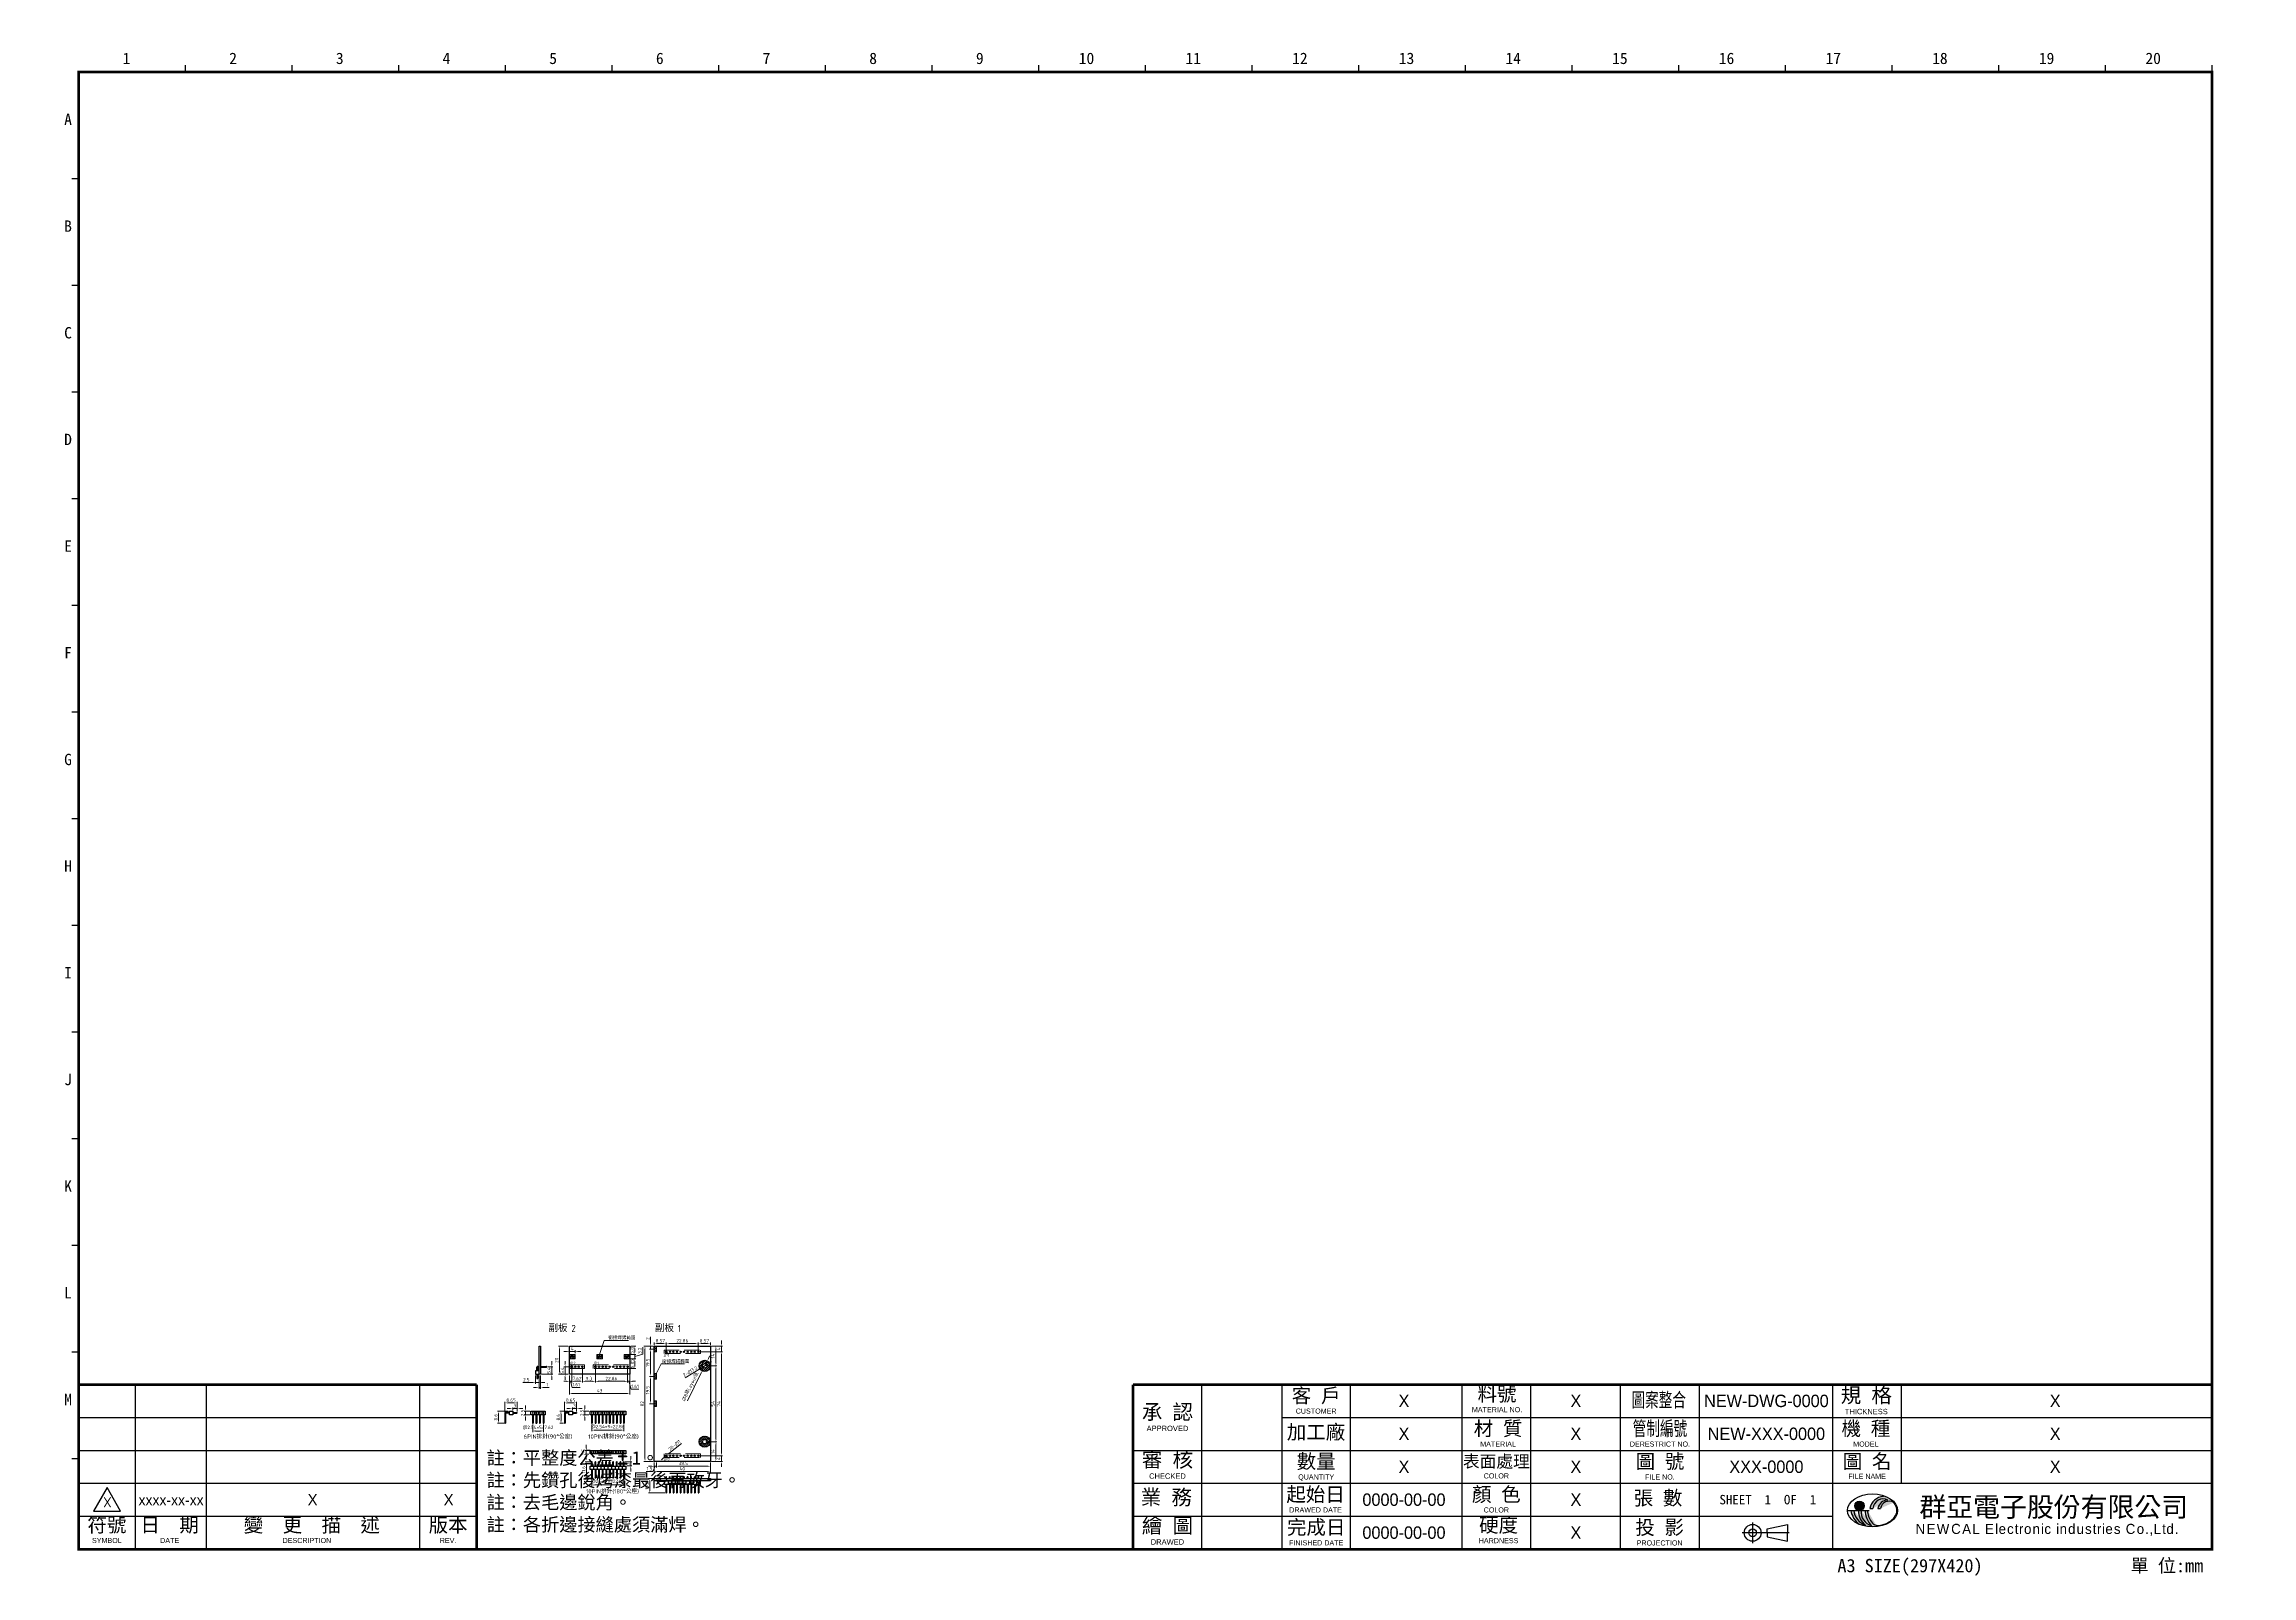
# Paper-space layout 'A3出圖' of a CAD drawing. Header units: millimetres. Extents: x -1 to 413, y -3 to 285.
# The model-space entities are those that its viewports show. They can reach past a viewport. Long polylines and large blocks are cut down to what shows.
import ezdxf
from ezdxf.enums import TextEntityAlignment as Align

# ---------------------------------------------------------------- set-up
doc = ezdxf.new("R2010")
doc.units = ezdxf.units.MM
doc.header["$LTSCALE"] = 0.5
doc.header["$PDMODE"] = 3
doc.linetypes.add('C2', pattern=[12, 10, -1, 0, -1])
doc.linetypes.add('H', pattern=[4, 3, -1])
for name, color, linetype, lineweight in [('C2', 5, 'C2', 13), ('D', 4, 'Continuous', 13), ('H', 3, 'H', 15), ('HA', 6, 'Continuous', 13)]:
    doc.layers.add(name, color=color, linetype=linetype, lineweight=lineweight)
doc.layers.add('T', color=4, linetype='Continuous')
doc.layers.add('外框', color=201, linetype='Continuous', plot=False)
doc.layers.get('外框').off()
doc.layers.get('外框').freeze()
doc.styles.get("Standard").update_dxf_attribs({"font": 'isocp.shx', "bigfont": 'chineset.shx'})
doc.styles.add('圖框', font='ARIAL.TTF')
doc.styles.add('新細明體', font='PMingLiU.ttf')
doc.styles.add('標楷體', font='KAIU.TTF')
doc.dimstyles.new('ISO-25', dxfattribs={"dimscale": 0.8, "dimtxt": 3, "dimasz": 2.5, "dimexe": 1, "dimexo": 1, "dimgap": 1, "dimtad": 1, "dimzin": 9, "dimdsep": 46, "dimtxsty": 'Standard', "dimcen": 0, "dimclrd": 4, "dimclre": 4, "dimclrt": 7, "dimazin": 2, "dimtfac": 1, "dimtmove": 0, "dimatfit": 3, "dimfxl": 0, "dimlwd": -1, "dimlwe": -1, "dimarcsym": 0})

psp = doc.layouts.new('A3出圖')

# ---------------------------------------------------------------- texts
for s, height, style, p in [('1', 2.13, '標楷體', (14.05, 280.94)), ('2', 2.13, '標楷體', (34.05, 280.94)), ('3', 2.13, '標楷體', (54.05, 280.94)), ('4', 2.13, '標楷體', (74.05, 280.94)), ('5', 2.13, '標楷體', (94.05, 280.94)), ('6', 2.13, '標楷體', (114.05, 280.94)), ('7', 2.13, '標楷體', (134.05, 280.94)), ('8', 2.13, '標楷體', (154.05, 280.94)), ('9', 2.13, '標楷體', (174.05, 280.94)), ('10', 2.135, '標楷體', (194.05, 280.94)), ('11', 2.135, '標楷體', (214.05, 280.94)), ('12', 2.135, '標楷體', (234.05, 280.94)), ('13', 2.135, '標楷體', (254.05, 280.94)), ('14', 2.135, '標楷體', (274.05, 280.94)), ('15', 2.135, '標楷體', (294.05, 280.94)), ('16', 2.135, '標楷體', (314.05, 280.94)), ('17', 2.135, '標楷體', (334.05, 280.94)), ('18', 2.135, '標楷體', (354.05, 280.94)), ('19', 2.135, '標楷體', (374.05, 280.94)), ('20', 2.135, '標楷體', (394.03, 280.94)), ('A', 2.13, '標楷體', (3.11, 269.49)), ('B', 2.13, '標楷體', (3.11, 249.49)), ('C', 2.13, '標楷體', (3.11, 229.49)), ('D', 2.13, '標楷體', (3.11, 209.49)), ('E', 2.13, '標楷體', (3.11, 189.49)), ('F', 2.13, '標楷體', (3.11, 169.49)), ('G', 2.13, '標楷體', (3.11, 149.49)), ('H', 2.13, '標楷體', (3.11, 129.49)), ('I', 2.13, '標楷體', (3.11, 109.49)), ('J', 2.13, '標楷體', (3.11, 89.49)), ('K', 2.13, '標楷體', (3.11, 69.49)), ('L', 2.13, '標楷體', (3.11, 49.49)), ('料號', 2.678, '標楷體', (271.02, 30.23)), ('規 格', 2.819, '標楷體', (340.25, 29.95)), ('M', 2.13, '標楷體', (3.11, 29.49)), ('承 認', 2.819, '標楷體', (209.23, 26.8)), ('客 戶', 2.678, '標楷體', (237.1, 29.95)), ('X', 2.33, '新細明體', (253.57, 29.13)), ('MATERIAL NO.', 0.9572, '圖框', (271.02, 28.17)), ('X', 2.33, '新細明體', (285.8, 29.13)), ('NEW-DWG-0000', 2.3288, '新細明體', (321.52, 29.13)), ('X', 2.33, '新細明體', (375.66, 29.13)), ('APPROVED', 1.008, '圖框', (209.23, 24.63)), ('加工廠', 2.678, '標楷體', (237.08, 23.11)), ('CUSTOMER', 0.957, '圖框', (237.1, 27.9)), ('X', 2.33, '新細明體', (253.57, 22.96)), ('材 質', 2.678, '標楷體', (271.21, 23.78)), ('X', 2.33, '新細明體', (285.8, 22.96)), ('NEW-XXX-0000', 2.3288, '新細明體', (321.52, 22.96)), ('機 種', 2.678, '標楷體', (340.17, 23.78)), ('THICKNESS', 1.008, '圖框', (340.25, 27.79)), ('X', 2.33, '新細明體', (375.66, 22.96)), ('審 核', 2.819, '標楷體', (209.23, 17.86)), ('MATERIAL', 0.957, '圖框', (271.21, 21.72)), ('DERESTRICT NO.', 0.9572, '圖框', (301.56, 21.72)), ('MODEL', 0.957, '圖框', (340.17, 21.72)), ('CHECKED', 1.008, '圖框', (209.23, 15.69)), ('數量', 2.678, '標楷體', (237.11, 17.61)), ('X', 2.33, '新細明體', (253.57, 16.78)), ('表面處理', 2.3, '標楷體', (270.89, 17.81)), ('COLOR', 0.957, '圖框', (270.89, 15.75)), ('X', 2.33, '新細明體', (285.8, 16.78)), ('圖 號', 2.678, '標楷體', (301.56, 17.61)), ('XXX-0000', 2.329, '新細明體', (321.52, 16.78)), ('圖 名', 2.678, '標楷體', (340.4, 17.61)), ('FILE NAME', 0.957, '圖框', (340.4, 15.66)), ('X', 2.33, '新細明體', (375.66, 16.78)), ('X', 2.13, '新細明體', (48.96, 10.7)), ('X', 2.13, '新細明體', (74.46, 10.7)), ('業 務', 2.819, '標楷體', (209.02, 10.82)), ('起始日', 2.678, '標楷體', (237, 11.43)), ('QUANTITY', 0.957, '圖框', (237.11, 15.55)), ('0000-00-00', 2.329, '新細明體', (253.57, 10.61)), ('顏 色', 2.678, '標楷體', (270.89, 11.43)), ('X', 2.33, '新細明體', (285.8, 10.61)), ('張 數', 2.678, '標楷體', (301.21, 10.76)), ('FILE NO.', 0.957, '圖框', (301.56, 15.55)), ('SHEET  1  OF  1', 1.7758, '標楷體', (321.78, 10.89)), ('符號', 2.678, '標楷體', (10.39, 5.7)), ('xxxx-xx-xx', 2, '新細明體', (22.43, 10.7)), ('日  期', 2.678, '標楷體', (22.16, 5.7)), (' 變  更  描  述', 2.6778, '標楷體', (47.9, 5.7)), ('版本', 2.678, '標楷體', (74.36, 5.7)), ('繪 圖', 2.819, '標楷體', (209.23, 5.51)), ('完成日', 2.678, '標楷體', (237.11, 5.26)), ('DRAWED DATE', 0.9572, '圖框', (237, 9.37)), ('硬度', 2.678, '標楷體', (271.3, 5.67)), ('COLOR', 0.957, '圖框', (270.89, 9.37)), ('投 影', 2.678, '標楷體', (301.5, 5.24)), ('SYMBOL', 0.957, '圖框', (10.39, 3.64)), ('DATE', 0.957, '圖框', (22.16, 3.64)), ('DESCRIPTION', 0.9572, '圖框', (47.9, 3.64)), ('REV.', 0.957, '圖框', (74.36, 3.64)), ('DRAWED', 1.008, '圖框', (209.23, 3.34)), ('FINISHED DATE', 0.9572, '圖框', (237.11, 3.2)), ('0000-00-00', 2.329, '新細明體', (253.57, 4.43)), ('HARDNESS', 0.957, '圖框', (271.3, 3.61)), ('X', 2.33, '新細明體', (285.8, 4.43)), ('PROJECTION', 0.957, '圖框', (301.5, 3.18)), ('A3 SIZE(297X420)', 2.5, '標楷體', (348.44, -1.84)), ('單 位:mm', 2.5, '標楷體', (396.6, -1.84))]:
    psp.add_text(s, height=height, dxfattribs=dict(style=style)).set_placement(p, align=Align.CENTER)
at = {"style": '標楷體', "width": 0.7}
for s, p in [('圖案整合', (301.33, 29.14)), ('管制編號', (301.56, 23.78))]:
    psp.add_text(s, height=2.678, dxfattribs=at).set_placement(p, align=Align.CENTER)
at = {"color": 5, "style": '標楷體'}
psp.add_text('群亞電子股份有限公司', height=3.695, dxfattribs=at).set_placement((375.39, 8.56), align=Align.CENTER)
psp.add_text('X', height=1.91).set_placement((10.49, 11.3), align=Align.MIDDLE)
at = {"color": 5, "insert": (349.49, 7.24), "char_height": 1.9, "attachment_point": 1}
psp.add_mtext('{\\fPMingLiU|b0|i0|c136|p18;\\T1.15;NEWCAL Electronic industries Co.,Ltd.}', dxfattribs=at)
at = {"layer": 'D', "color": 7}
psp.add_text('±', height=3.67, dxfattribs=at).set_placement((105.96, 17.75))
at = {"layer": 'T', "color": 7, "insert": (81.56, 20.86), "char_height": 2.5, "attachment_point": 1}
psp.add_mtext('{\\fDFKai-SB|b0|i0|c136|p65;註：平整度公差  1。\\P註：先鑽孔後烤漆最後再攻牙。\\P註：去毛邊銳角。\\P註：各折邊接縫處須滿焊。}', dxfattribs=at)

msp = doc.modelspace()

# ---------------------------------------------------------------- texts
at = {"layer": 'D', "ltscale": 0.5}
for s, height, p in [('副板 2', 5, (-75.326, 92.201)), ('副板 1', 5, (0.476, 92.201)), ('JP2', 2, (-60.779, 68.915)), ('JP1', 2, (-43.859, 68.915)), ('JP1', 2, (6.565, 74.37)), ('JP2', 2, (6.565, 0.37))]:
    msp.add_text(s, height=height, dxfattribs=at).set_placement(p)
at = {"layer": 'D', "color": 7, "ltscale": 0.5, "char_height": 2.4, "attachment_point": 7}
for insert in [(-32.784, 86.76), (5.584, 69.879)]:
    msp.add_mtext('銜接焊錫範圍', dxfattribs=dict(at, insert=insert))
at = {"layer": 'D', "ltscale": 0.8, "char_height": 1.126, "attachment_point": 5}
for insert in [(-57.778, 66.647), (-40.858, 66.647), (9.597, 77.247), (9.597, 3.247)]:
    msp.add_mtext('1', dxfattribs=dict(at, insert=insert))
at = {"layer": 'T', "ltscale": 0.5}
for s, p in [('6PIN排針(90%%D公座)', (-92.92, 16.151)), ('10PIN排針(90%%D公座)', (-47.004, 16.151)), ('10PIN排針(180%%D公座)', (-48.593, -22.901))]:
    msp.add_text(s, height=3, dxfattribs=at).set_placement(p)

# ---------------------------------------------------------------- blocks, each defined once
blk = doc.blocks.new('*D20')
at = {"layer": 'D', "color": 4, "ltscale": 0.5}
for p, q in [((-46.5, 35.7), (-50.3, 35.7)), ((-46.5, 33.2), (-50.3, 33.2)), ((-49.5, 37.7), (-49.5, 39.7)), ((-49.5, 35.7), (-49.5, 33.2)), ((-49.5, 31.2), (-49.5, 29.2))]:
    blk.add_line(p, q, dxfattribs=at)
for points in [[(-49.8, 37.7), (-49.1, 37.7), (-49.5, 35.7)], [(-49.8, 31.2), (-49.1, 31.2), (-49.5, 33.2)]]:
    blk.add_solid(points, dxfattribs=at)
at = {"layer": 'Defpoints', "color": 0, "ltscale": 0.5}
for p in [(-49.5, 33.2), (-45.7, 35.7), (-45.7, 33.2)]:
    blk.add_point(p, dxfattribs=at)
at = {"layer": 'D', "color": 7, "ltscale": 0.5, "insert": (-51.5, 34.5), "char_height": 2.4, "attachment_point": 5, "rotation": 90}
blk.add_mtext('2.5', dxfattribs=at)
blk = doc.blocks.new('*D21')
at = {"layer": 'D', "color": 4, "ltscale": 0.5}
for p, q in [((-88.6, 35.7), (-92.6, 35.7)), ((-88.6, 33.2), (-92.6, 33.2)), ((-91.8, 37.7), (-91.8, 39.7)), ((-91.8, 35.7), (-91.8, 33.2)), ((-91.8, 31.2), (-91.8, 29.2))]:
    blk.add_line(p, q, dxfattribs=at)
for points in [[(-92.1, 37.7), (-91.4, 37.7), (-91.8, 35.7)], [(-92.1, 31.2), (-91.4, 31.2), (-91.8, 33.2)]]:
    blk.add_solid(points, dxfattribs=at)
at = {"layer": 'Defpoints', "color": 0, "ltscale": 0.5}
for p in [(-91.8, 33.2), (-87.8, 35.7), (-87.8, 33.2)]:
    blk.add_point(p, dxfattribs=at)
at = {"layer": 'D', "color": 7, "ltscale": 0.5, "insert": (-93.8, 34.5), "char_height": 2.4, "attachment_point": 5, "rotation": 90}
blk.add_mtext('2.5', dxfattribs=at)
blk = doc.blocks.new('*D22')
at = {"layer": 'D', "color": 4, "ltscale": 0.5}
for p, q in [((-86.5, 26.3), (-86.5, 20.8)), ((-84.5, 21.6), (-80.9, 21.6)), ((-78.9, 26.3), (-78.9, 20.8))]:
    blk.add_line(p, q, dxfattribs=at)
for points in [[(-84.5, 22), (-84.5, 21.3), (-86.5, 21.6)], [(-80.9, 22), (-80.9, 21.3), (-78.9, 21.6)]]:
    blk.add_solid(points, dxfattribs=at)
at = {"layer": 'Defpoints', "color": 0, "ltscale": 0.5}
for p in [(-86.5, 27.1), (-78.9, 27.1), (-78.9, 21.6)]:
    blk.add_point(p, dxfattribs=at)
at = {"layer": 'D', "color": 7, "ltscale": 0.5, "insert": (-82.7, 24), "char_height": 2.4, "attachment_point": 5}
blk.add_mtext('@2.54*5=7.62', dxfattribs=at)
blk = doc.blocks.new('*D23')
at = {"layer": 'D', "color": 4, "ltscale": 0.5}
for p, q in [((-44.4, 26.3), (-44.4, 21.4)), ((-42.4, 22.2), (-23.6, 22.2)), ((-21.6, 26.3), (-21.6, 21.4))]:
    blk.add_line(p, q, dxfattribs=at)
for points in [[(-42.4, 22.6), (-42.4, 21.9), (-44.4, 22.2)], [(-23.6, 22.6), (-23.6, 21.9), (-21.6, 22.2)]]:
    blk.add_solid(points, dxfattribs=at)
at = {"layer": 'Defpoints', "color": 0, "ltscale": 0.5}
for p in [(-44.4, 27.1), (-21.6, 27.1), (-21.6, 22.2)]:
    blk.add_point(p, dxfattribs=at)
at = {"layer": 'D', "color": 7, "ltscale": 0.5, "insert": (-33, 24.6), "char_height": 2.4, "attachment_point": 5}
blk.add_mtext('@2.54*9=22.86', dxfattribs=at)
blk = doc.blocks.new('*D24')
at = {"layer": 'D', "color": 4, "ltscale": 0.5}
for p, q in [((-44.4, -12.7), (-44.4, -17.6)), ((-21.6, -12.7), (-21.6, -17.6)), ((-42.4, -16.8), (-23.6, -16.8))]:
    blk.add_line(p, q, dxfattribs=at)
for points in [[(-42.4, -16.5), (-42.4, -17.2), (-44.4, -16.8)], [(-23.6, -16.5), (-23.6, -17.2), (-21.6, -16.8)]]:
    blk.add_solid(points, dxfattribs=at)
at = {"layer": 'Defpoints', "color": 0, "ltscale": 0.5}
for p in [(-44.4, -11.9), (-21.6, -11.9), (-21.6, -16.8)]:
    blk.add_point(p, dxfattribs=at)
at = {"layer": 'D', "color": 7, "ltscale": 0.5, "insert": (-33, -14.4), "char_height": 2.4, "attachment_point": 5}
blk.add_mtext('@2.54*9=22.86', dxfattribs=at)
blk = doc.blocks.new('*D25')
at = {"layer": 'D', "color": 4, "ltscale": 0.5}
for p, q in [((-46.5, 7.7), (-49.2, 7.7)), ((-46.5, 5.2), (-49.2, 5.2)), ((-48.4, 9.7), (-48.4, 11.7)), ((-48.4, 7.7), (-48.4, 5.2)), ((-48.4, 3.2), (-48.4, 1.2))]:
    blk.add_line(p, q, dxfattribs=at)
for points in [[(-48.8, 9.7), (-48.1, 9.7), (-48.4, 7.7)], [(-48.8, 3.2), (-48.1, 3.2), (-48.4, 5.2)]]:
    blk.add_solid(points, dxfattribs=at)
at = {"layer": 'Defpoints', "color": 0, "ltscale": 0.5}
for p in [(-48.4, 5.2), (-45.7, 7.7), (-45.7, 5.2)]:
    blk.add_point(p, dxfattribs=at)
at = {"layer": 'D', "color": 7, "ltscale": 0.5, "insert": (-50.4, 6.5), "char_height": 2.4, "attachment_point": 5, "rotation": 90}
blk.add_mtext('2.5', dxfattribs=at)
blk = doc.blocks.new('*D26')
at = {"layer": 'D', "color": 4, "ltscale": 0.5}
for p, q in [((-45.4, -0.3), (-49.1, -0.3)), ((-45.4, -11.9), (-49.1, -11.9)), ((-48.3, -2.3), (-48.3, -9.9))]:
    blk.add_line(p, q, dxfattribs=at)
for points in [[(-48.7, -2.3), (-48, -2.3), (-48.3, -0.3)], [(-48.7, -9.9), (-48, -9.9), (-48.3, -11.9)]]:
    blk.add_solid(points, dxfattribs=at)
at = {"layer": 'Defpoints', "color": 0, "ltscale": 0.5}
for p in [(-48.3, -11.9), (-44.6, -0.3), (-44.6, -11.9)]:
    blk.add_point(p, dxfattribs=at)
at = {"layer": 'D', "color": 7, "ltscale": 0.5, "insert": (-50.3, -6.1), "char_height": 2.4, "attachment_point": 5, "rotation": 90}
blk.add_mtext('11.6', dxfattribs=at)
blk = doc.blocks.new('*D27')
at = {"layer": 'D', "color": 4, "ltscale": 0.5}
for p, q in [((-16.7, 1.7), (-16.7, 3.7)), ((-20.6, -0.3), (-15.9, -0.3)), ((-19.5, -3.3), (-15.9, -3.3)), ((-16.7, -0.3), (-16.7, -3.3)), ((-16.7, -5.3), (-16.7, -7.3))]:
    blk.add_line(p, q, dxfattribs=at)
for points in [[(-17.1, 1.7), (-16.4, 1.7), (-16.7, -0.3)], [(-17.1, -5.3), (-16.4, -5.3), (-16.7, -3.3)]]:
    blk.add_solid(points, dxfattribs=at)
at = {"layer": 'Defpoints', "color": 0, "ltscale": 0.5}
for p in [(-21.4, -0.3), (-20.3, -3.3), (-16.7, -3.3)]:
    blk.add_point(p, dxfattribs=at)
at = {"layer": 'D', "color": 7, "ltscale": 0.5, "insert": (-18.7, -1.8), "char_height": 2.4, "attachment_point": 5, "rotation": 90}
blk.add_mtext('3', dxfattribs=at)
blk = doc.blocks.new('*D28')
at = {"layer": 'D', "color": 4, "ltscale": 0.5}
for p, q in [((40.8, 82), (44.7, 82)), ((43.9, 80), (43.9, 70)), ((36.8, 68), (44.7, 68))]:
    blk.add_line(p, q, dxfattribs=at)
for points in [[(43.6, 80), (44.3, 80), (43.9, 82)], [(43.6, 70), (44.3, 70), (43.9, 68)]]:
    blk.add_solid(points, dxfattribs=at)
at = {"layer": 'Defpoints', "color": 0, "ltscale": 0.5}
for p in [(40, 82), (36, 68), (43.9, 68)]:
    blk.add_point(p, dxfattribs=at)
at = {"layer": 'D', "color": 7, "ltscale": 0.5, "insert": (41.9, 75), "char_height": 2.4, "attachment_point": 5, "rotation": 90}
blk.add_mtext('14', dxfattribs=at)
blk = doc.blocks.new('*D29')
at = {"layer": 'D', "color": 4, "ltscale": 0.5}
for p, q in [((36.8, 68), (44.7, 68)), ((43.9, 66), (43.9, 16)), ((36.8, 14), (44.7, 14))]:
    blk.add_line(p, q, dxfattribs=at)
for points in [[(43.6, 66), (44.3, 66), (43.9, 68)], [(43.6, 16), (44.3, 16), (43.9, 14)]]:
    blk.add_solid(points, dxfattribs=at)
at = {"layer": 'Defpoints', "color": 0, "ltscale": 0.5}
for p in [(36, 68), (36, 14), (43.9, 14)]:
    blk.add_point(p, dxfattribs=at)
at = {"layer": 'D', "color": 7, "ltscale": 0.5, "insert": (41.9, 41), "char_height": 2.4, "attachment_point": 5, "rotation": 90}
blk.add_mtext('54', dxfattribs=at)
blk = doc.blocks.new('*D30')
at = {"layer": 'D', "color": 4, "ltscale": 0.5}
for p, q in [((36.8, 14), (44.7, 14)), ((43.9, 12), (43.9, 2)), ((40.8, 0), (44.7, 0))]:
    blk.add_line(p, q, dxfattribs=at)
for points in [[(43.6, 12), (44.3, 12), (43.9, 14)], [(43.6, 2), (44.3, 2), (43.9, 0)]]:
    blk.add_solid(points, dxfattribs=at)
at = {"layer": 'Defpoints', "color": 0, "ltscale": 0.5}
for p in [(36, 14), (40, 0), (43.9, 0)]:
    blk.add_point(p, dxfattribs=at)
at = {"layer": 'D', "color": 7, "ltscale": 0.5, "insert": (41.9, 7), "char_height": 2.4, "attachment_point": 5, "rotation": 90}
blk.add_mtext('14', dxfattribs=at)
blk = doc.blocks.new('*D31')
at = {"layer": 'D', "color": 4, "ltscale": 0.5}
for p, q in [((31.4, 78.8), (31.4, 84.7)), ((38, 83.9), (33.4, 83.9)), ((40, 82.8), (40, 84.7))]:
    blk.add_line(p, q, dxfattribs=at)
for points in [[(33.4, 84.2), (33.4, 83.6), (31.4, 83.9)], [(38, 84.2), (38, 83.6), (40, 83.9)]]:
    blk.add_solid(points, dxfattribs=at)
at = {"layer": 'Defpoints', "color": 0, "ltscale": 0.5}
for p in [(31.4, 83.9), (40, 82), (31.4, 78)]:
    blk.add_point(p, dxfattribs=at)
at = {"layer": 'D', "color": 7, "ltscale": 0.5, "insert": (35.7, 85.9), "char_height": 2.4, "attachment_point": 5}
blk.add_mtext('8.57', dxfattribs=at)
blk = doc.blocks.new('*D32')
at = {"layer": 'D', "color": 4, "ltscale": 0.5}
for p, q in [((8.6, 78.8), (8.6, 84.7)), ((29.4, 83.9), (10.6, 83.9)), ((31.4, 78.8), (31.4, 84.7))]:
    blk.add_line(p, q, dxfattribs=at)
for points in [[(10.6, 84.2), (10.6, 83.6), (8.6, 83.9)], [(29.4, 84.2), (29.4, 83.6), (31.4, 83.9)]]:
    blk.add_solid(points, dxfattribs=at)
at = {"layer": 'Defpoints', "color": 0, "ltscale": 0.5}
for p in [(8.6, 83.9), (8.6, 78), (31.4, 78)]:
    blk.add_point(p, dxfattribs=at)
at = {"layer": 'D', "color": 7, "ltscale": 0.5, "insert": (20, 85.9), "char_height": 2.4, "attachment_point": 5}
blk.add_mtext('22.86', dxfattribs=at)
blk = doc.blocks.new('*D33')
at = {"layer": 'D', "color": 4, "ltscale": 0.5}
for p, q in [((0, 82.8), (0, 84.7)), ((6.6, 83.9), (2, 83.9)), ((8.6, 78.8), (8.6, 84.7))]:
    blk.add_line(p, q, dxfattribs=at)
for points in [[(2, 84.2), (2, 83.6), (0, 83.9)], [(6.6, 84.2), (6.6, 83.6), (8.6, 83.9)]]:
    blk.add_solid(points, dxfattribs=at)
at = {"layer": 'Defpoints', "color": 0, "ltscale": 0.5}
for p in [(0, 83.9), (0, 82), (8.6, 78)]:
    blk.add_point(p, dxfattribs=at)
at = {"layer": 'D', "color": 7, "ltscale": 0.5, "insert": (4.3, 85.9), "char_height": 2.4, "attachment_point": 5}
blk.add_mtext('8.57', dxfattribs=at)
blk = doc.blocks.new('*D34')
at = {"layer": 'D', "color": 4, "ltscale": 0.5}
for p, q in [((40.8, 82), (48.7, 82)), ((47.9, 84), (47.9, 86)), ((47.9, 82), (47.9, 78)), ((32.2, 78), (48.7, 78)), ((47.9, 76), (47.9, 74))]:
    blk.add_line(p, q, dxfattribs=at)
for points in [[(47.5, 84), (48.2, 84), (47.9, 82)], [(47.5, 76), (48.2, 76), (47.9, 78)]]:
    blk.add_solid(points, dxfattribs=at)
at = {"layer": 'Defpoints', "color": 0, "ltscale": 0.5}
for p in [(40, 82), (31.4, 78), (47.9, 78)]:
    blk.add_point(p, dxfattribs=at)
at = {"layer": 'D', "color": 7, "ltscale": 0.5, "insert": (45.9, 80), "char_height": 2.4, "attachment_point": 5, "rotation": 90}
blk.add_mtext('4', dxfattribs=at)
blk = doc.blocks.new('*D35')
at = {"layer": 'D', "color": 4, "ltscale": 0.5}
for p, q in [((32.2, 78), (48.7, 78)), ((47.9, 76), (47.9, 6)), ((32.2, 4), (48.7, 4))]:
    blk.add_line(p, q, dxfattribs=at)
for points in [[(47.5, 76), (48.2, 76), (47.9, 78)], [(47.5, 6), (48.2, 6), (47.9, 4)]]:
    blk.add_solid(points, dxfattribs=at)
at = {"layer": 'Defpoints', "color": 0, "ltscale": 0.5}
for p in [(31.4, 78), (31.4, 4), (47.9, 4)]:
    blk.add_point(p, dxfattribs=at)
at = {"layer": 'D', "color": 7, "ltscale": 0.5, "insert": (45.9, 41), "char_height": 2.4, "attachment_point": 5, "rotation": 90}
blk.add_mtext('74', dxfattribs=at)
blk = doc.blocks.new('*D36')
at = {"layer": 'D', "color": 4, "ltscale": 0.5}
for p, q in [((32.2, 4), (48.7, 4)), ((47.9, 6), (47.9, 8)), ((47.9, 4), (47.9, 0)), ((40.8, 0), (48.7, 0)), ((47.9, -2), (47.9, -4))]:
    blk.add_line(p, q, dxfattribs=at)
for points in [[(47.5, 6), (48.2, 6), (47.9, 4)], [(47.5, -2), (48.2, -2), (47.9, 0)]]:
    blk.add_solid(points, dxfattribs=at)
at = {"layer": 'Defpoints', "color": 0, "ltscale": 0.5}
for p in [(31.4, 4), (40, 0), (47.9, 0)]:
    blk.add_point(p, dxfattribs=at)
at = {"layer": 'D', "color": 7, "ltscale": 0.5, "insert": (45.9, 2), "char_height": 2.4, "attachment_point": 5, "rotation": 90}
blk.add_mtext('4', dxfattribs=at)
blk = doc.blocks.new('*D37')
at = {"layer": 'D', "color": 4, "ltscale": 0.5}
for p, q in [((-0.8, 82), (-7.4, 82)), ((-6.6, 2), (-6.6, 80)), ((-0.8, 0), (-7.4, 0))]:
    blk.add_line(p, q, dxfattribs=at)
for points in [[(-6.9, 80), (-6.2, 80), (-6.6, 82)], [(-6.9, 2), (-6.2, 2), (-6.6, 0)]]:
    blk.add_solid(points, dxfattribs=at)
at = {"layer": 'Defpoints', "color": 0, "ltscale": 0.5}
for p in [(-6.6, 82), (0, 82), (0, 0)]:
    blk.add_point(p, dxfattribs=at)
at = {"layer": 'D', "color": 7, "ltscale": 0.5, "insert": (-8.6, 41), "char_height": 2.4, "attachment_point": 5, "rotation": 90}
blk.add_mtext('82', dxfattribs=at)
blk = doc.blocks.new('*D38')
at = {"layer": 'D', "color": 4, "ltscale": 0.5}
for p, q in [((-1.1, -7.2), (-5.7, -7.2)), ((-2, -3.5), (-4, -3.5)), ((0.7, -3.5), (-1.1, -7.2)), ((0, -0.8), (0, -4.3)), ((0, -3.5), (1.5, -3.5)), ((0, -3.5), (1.5, -3.5)), ((1.5, -0.8), (1.5, -4.3)), ((3.5, -3.5), (5.5, -3.5))]:
    blk.add_line(p, q, dxfattribs=at)
for points in [[(-2, -3.1), (-2, -3.8), (0, -3.5)], [(3.5, -3.1), (3.5, -3.8), (1.5, -3.5)]]:
    blk.add_solid(points, dxfattribs=at)
at = {"layer": 'Defpoints', "color": 0, "ltscale": 0.5}
for p in [(0, 0), (1.5, 0), (1.5, -3.5)]:
    blk.add_point(p, dxfattribs=at)
at = {"layer": 'D', "color": 7, "ltscale": 0.5, "insert": (-3.4, -5.2), "char_height": 2.4, "attachment_point": 5}
blk.add_mtext('1.5', dxfattribs=at)
blk = doc.blocks.new('*D39')
at = {"layer": 'D', "color": 4, "ltscale": 0.5}
for p, q in [((1.5, -0.8), (1.5, -4.3)), ((3.5, -3.5), (38, -3.5)), ((40, -0.8), (40, -4.3))]:
    blk.add_line(p, q, dxfattribs=at)
for points in [[(3.5, -3.1), (3.5, -3.8), (1.5, -3.5)], [(38, -3.1), (38, -3.8), (40, -3.5)]]:
    blk.add_solid(points, dxfattribs=at)
at = {"layer": 'Defpoints', "color": 0, "ltscale": 0.5}
for p in [(1.5, 0), (40, 0), (40, -3.5)]:
    blk.add_point(p, dxfattribs=at)
at = {"layer": 'D', "color": 7, "ltscale": 0.5, "insert": (20.7, -1.5), "char_height": 2.4, "attachment_point": 5}
blk.add_mtext('38.5', dxfattribs=at)
blk = doc.blocks.new('*D40')
at = {"layer": 'D', "color": 4, "ltscale": 0.5}
for p, q in [((0, -0.8), (0, -8.1)), ((2, -7.3), (38, -7.3)), ((40, -0.8), (40, -8.1))]:
    blk.add_line(p, q, dxfattribs=at)
for points in [[(2, -7), (2, -7.7), (0, -7.3)], [(38, -7), (38, -7.7), (40, -7.3)]]:
    blk.add_solid(points, dxfattribs=at)
at = {"layer": 'Defpoints', "color": 0, "ltscale": 0.5}
for p in [(0, 0), (40, 0), (40, -7.3)]:
    blk.add_point(p, dxfattribs=at)
at = {"layer": 'D', "color": 7, "ltscale": 0.5, "insert": (20, -5.3), "char_height": 2.4, "attachment_point": 5}
blk.add_mtext('40', dxfattribs=at)
blk = doc.blocks.new('*D41')
at = {"layer": 'D', "color": 4, "ltscale": 0.5}
for p, q in [((-0.8, -12.3), (-4, -12.3)), ((-3.2, -14.3), (-3.2, -20.5)), ((7.6, -22.5), (-4, -22.5))]:
    blk.add_line(p, q, dxfattribs=at)
for points in [[(-3.5, -14.3), (-2.8, -14.3), (-3.2, -12.3)], [(-3.5, -20.5), (-2.8, -20.5), (-3.2, -22.5)]]:
    blk.add_solid(points, dxfattribs=at)
at = {"layer": 'Defpoints', "color": 0, "ltscale": 0.5}
for p in [(0, -12.3), (-3.2, -22.5), (8.4, -22.5)]:
    blk.add_point(p, dxfattribs=at)
at = {"layer": 'D', "color": 7, "ltscale": 0.5, "insert": (-5.2, -17.4), "char_height": 2.4, "attachment_point": 5, "rotation": 90}
blk.add_mtext('10.2', dxfattribs=at)
blk = doc.blocks.new('*D42')
at = {"layer": 'D', "color": 4, "ltscale": 0.5}
for p, q in [((-58.8, 66.6), (-58.8, 56.2)), ((-62.4, 57), (-64.4, 57)), ((-60.4, 61.2), (-60.4, 56.2)), ((-60.4, 57), (-58.8, 57)), ((-60.4, 57), (-58.8, 57)), ((-59.6, 57), (-58.4, 52.7)), ((-58.4, 52.7), (-52.7, 52.7)), ((-56.8, 57), (-54.8, 57))]:
    blk.add_line(p, q, dxfattribs=at)
for points in [[(-62.4, 57.3), (-62.4, 56.6), (-60.4, 57)], [(-56.8, 57.3), (-56.8, 56.6), (-58.8, 57)]]:
    blk.add_solid(points, dxfattribs=at)
at = {"layer": 'Defpoints', "color": 0, "ltscale": 0.5}
for p in [(-58.8, 67.4), (-60.4, 62), (-58.8, 57)]:
    blk.add_point(p, dxfattribs=at)
at = {"layer": 'D', "color": 7, "ltscale": 0.5, "insert": (-55.6, 54.7), "char_height": 2.4, "attachment_point": 5}
blk.add_mtext('1.61', dxfattribs=at)
blk = doc.blocks.new('*D43')
at = {"layer": 'D', "color": 4, "ltscale": 0.5}
for p, q in [((-58.8, 66.6), (-58.8, 56.2)), ((-51.2, 66.6), (-51.2, 56.2)), ((-56.8, 57), (-53.2, 57))]:
    blk.add_line(p, q, dxfattribs=at)
for points in [[(-56.8, 57.3), (-56.8, 56.6), (-58.8, 57)], [(-53.2, 57.3), (-53.2, 56.6), (-51.2, 57)]]:
    blk.add_solid(points, dxfattribs=at)
at = {"layer": 'Defpoints', "color": 0, "ltscale": 0.5}
for p in [(-58.8, 67.4), (-51.2, 67.4), (-51.2, 57)]:
    blk.add_point(p, dxfattribs=at)
at = {"layer": 'D', "color": 7, "ltscale": 0.5, "insert": (-55, 59), "char_height": 2.4, "attachment_point": 5}
blk.add_mtext('7.62', dxfattribs=at)
blk = doc.blocks.new('*D44')
at = {"layer": 'D', "color": 4, "ltscale": 0.5}
for p, q in [((-51.2, 66.6), (-51.2, 56.2)), ((-41.9, 66.6), (-41.9, 56.2)), ((-49.2, 57), (-43.9, 57))]:
    blk.add_line(p, q, dxfattribs=at)
for points in [[(-49.2, 57.3), (-49.2, 56.6), (-51.2, 57)], [(-43.9, 57.3), (-43.9, 56.6), (-41.9, 57)]]:
    blk.add_solid(points, dxfattribs=at)
at = {"layer": 'Defpoints', "color": 0, "ltscale": 0.5}
for p in [(-51.2, 67.4), (-41.9, 67.4), (-41.9, 57)]:
    blk.add_point(p, dxfattribs=at)
at = {"layer": 'D', "color": 7, "ltscale": 0.5, "insert": (-46.5, 59), "char_height": 2.4, "attachment_point": 5}
blk.add_mtext('9.3', dxfattribs=at)
blk = doc.blocks.new('*D45')
at = {"layer": 'D', "color": 4, "ltscale": 0.5}
for p, q in [((-41.9, 66.6), (-41.9, 56.2)), ((-19, 66.6), (-19, 56.2)), ((-39.9, 57), (-21, 57))]:
    blk.add_line(p, q, dxfattribs=at)
for points in [[(-39.9, 57.3), (-39.9, 56.6), (-41.9, 57)], [(-21, 57.3), (-21, 56.6), (-19, 57)]]:
    blk.add_solid(points, dxfattribs=at)
at = {"layer": 'Defpoints', "color": 0, "ltscale": 0.5}
for p in [(-41.9, 67.4), (-19, 67.4), (-19, 57)]:
    blk.add_point(p, dxfattribs=at)
at = {"layer": 'D', "color": 7, "ltscale": 0.5, "insert": (-30.5, 59), "char_height": 2.4, "attachment_point": 5}
blk.add_mtext('22.86', dxfattribs=at)
blk = doc.blocks.new('*D46')
at = {"layer": 'D', "color": 4, "ltscale": 0.5}
for p, q in [((-19, 66.6), (-19, 56.2)), ((-17.4, 65.3), (-17.4, 56.2)), ((-21, 57), (-23, 57)), ((-19, 57), (-17.4, 57)), ((-19, 57), (-17.4, 57)), ((-18.2, 57), (-16.5, 51.4)), ((-16.5, 51.4), (-10.9, 51.4)), ((-15.4, 57), (-13.4, 57))]:
    blk.add_line(p, q, dxfattribs=at)
for points in [[(-21, 57.3), (-21, 56.6), (-19, 57)], [(-15.4, 57.3), (-15.4, 56.6), (-17.4, 57)]]:
    blk.add_solid(points, dxfattribs=at)
at = {"layer": 'Defpoints', "color": 0, "ltscale": 0.5}
for p in [(-19, 67.4), (-17.4, 66.1), (-17.4, 57)]:
    blk.add_point(p, dxfattribs=at)
at = {"layer": 'D', "color": 7, "ltscale": 0.5, "insert": (-13.7, 53.4), "char_height": 2.4, "attachment_point": 5}
blk.add_mtext('1.61', dxfattribs=at)
blk = doc.blocks.new('*D47')
at = {"layer": 'D', "color": 4, "ltscale": 0.5}
for p, q in [((-17.4, 65.3), (-17.4, 47.5)), ((-60.4, 61.2), (-60.4, 47.5)), ((-58.4, 48.3), (-19.4, 48.3))]:
    blk.add_line(p, q, dxfattribs=at)
for points in [[(-58.4, 48.7), (-58.4, 48), (-60.4, 48.3)], [(-19.4, 48.7), (-19.4, 48), (-17.4, 48.3)]]:
    blk.add_solid(points, dxfattribs=at)
at = {"layer": 'Defpoints', "color": 0, "ltscale": 0.5}
for p in [(-17.4, 66.1), (-60.4, 62), (-17.4, 48.3)]:
    blk.add_point(p, dxfattribs=at)
at = {"layer": 'D', "color": 7, "ltscale": 0.5, "insert": (-38.9, 50.3), "char_height": 2.4, "attachment_point": 5}
blk.add_mtext('43', dxfattribs=at)
blk = doc.blocks.new('*D48')
at = {"layer": 'D', "color": 4, "ltscale": 0.5}
for p, q in [((-59.6, 67.4), (-64.3, 67.4)), ((-63.5, 69.4), (-63.5, 71.4)), ((-63.5, 67.4), (-63.5, 62)), ((-61.2, 62), (-64.3, 62)), ((-63.5, 60), (-63.5, 58))]:
    blk.add_line(p, q, dxfattribs=at)
for points in [[(-63.8, 69.4), (-63.2, 69.4), (-63.5, 67.4)], [(-63.8, 60), (-63.2, 60), (-63.5, 62)]]:
    blk.add_solid(points, dxfattribs=at)
at = {"layer": 'Defpoints', "color": 0, "ltscale": 0.5}
for p in [(-58.8, 67.4), (-63.5, 62), (-60.4, 62)]:
    blk.add_point(p, dxfattribs=at)
at = {"layer": 'D', "color": 7, "ltscale": 0.5, "insert": (-65.5, 64.7), "char_height": 2.4, "attachment_point": 5, "rotation": 90}
blk.add_mtext('5.4', dxfattribs=at)
blk = doc.blocks.new('*D49')
at = {"layer": 'D', "color": 4, "ltscale": 0.5}
for p, q in [((-61.2, 82), (-68.3, 82)), ((-67.5, 64), (-67.5, 80)), ((-61.2, 62), (-68.3, 62))]:
    blk.add_line(p, q, dxfattribs=at)
for points in [[(-67.9, 80), (-67.2, 80), (-67.5, 82)], [(-67.9, 64), (-67.2, 64), (-67.5, 62)]]:
    blk.add_solid(points, dxfattribs=at)
at = {"layer": 'Defpoints', "color": 0, "ltscale": 0.5}
for p in [(-67.5, 82), (-60.4, 82), (-60.4, 62)]:
    blk.add_point(p, dxfattribs=at)
at = {"layer": 'D', "color": 7, "ltscale": 0.5, "insert": (-69.5, 72), "char_height": 2.4, "attachment_point": 5, "rotation": 90}
blk.add_mtext('20', dxfattribs=at)
blk = doc.blocks.new('*D51')
at = {"layer": 'D', "color": 4, "ltscale": 0.5}
for p, q in [((-102.7, 37.6), (-104.7, 37.6)), ((-100.7, 36.5), (-100.7, 38.4)), ((-97.7, 37.6), (-100.7, 37.6)), ((-97.7, 35.4), (-97.7, 38.4)), ((-95.7, 37.6), (-93.7, 37.6))]:
    blk.add_line(p, q, dxfattribs=at)
for points in [[(-102.7, 37.9), (-102.7, 37.3), (-100.7, 37.6)], [(-95.7, 37.9), (-95.7, 37.3), (-97.7, 37.6)]]:
    blk.add_solid(points, dxfattribs=at)
at = {"layer": 'Defpoints', "color": 0, "ltscale": 0.5}
for p in [(-100.7, 37.6), (-100.7, 35.7), (-97.7, 34.6)]:
    blk.add_point(p, dxfattribs=at)
at = {"layer": 'D', "color": 7, "ltscale": 0.5, "insert": (-99.2, 39.6), "char_height": 2.4, "attachment_point": 5}
blk.add_mtext('3', dxfattribs=at)
blk = doc.blocks.new('*D52')
at = {"layer": 'D', "color": 4, "ltscale": 0.5}
for p, q in [((-104, 35.7), (-111.7, 35.7)), ((-110.9, 33.7), (-110.9, 29.1)), ((-107, 27.1), (-111.7, 27.1))]:
    blk.add_line(p, q, dxfattribs=at)
for points in [[(-111.3, 33.7), (-110.6, 33.7), (-110.9, 35.7)], [(-111.3, 29.1), (-110.6, 29.1), (-110.9, 27.1)]]:
    blk.add_solid(points, dxfattribs=at)
at = {"layer": 'Defpoints', "color": 0, "ltscale": 0.5}
for p in [(-103.2, 35.7), (-110.9, 27.1), (-106.2, 27.1)]:
    blk.add_point(p, dxfattribs=at)
at = {"layer": 'D', "color": 7, "ltscale": 0.5, "insert": (-112.9, 31.4), "char_height": 2.4, "attachment_point": 5, "rotation": 90}
blk.add_mtext('8.6', dxfattribs=at)
blk = doc.blocks.new('*D53')
at = {"layer": 'D', "color": 4, "ltscale": 0.5}
for p, q in [((-106.3, 35), (-106.3, 42.4)), ((-99.7, 41.6), (-104.3, 41.6)), ((-97.7, 35.4), (-97.7, 42.4))]:
    blk.add_line(p, q, dxfattribs=at)
for points in [[(-104.3, 41.9), (-104.3, 41.3), (-106.3, 41.6)], [(-99.7, 41.9), (-99.7, 41.3), (-97.7, 41.6)]]:
    blk.add_solid(points, dxfattribs=at)
at = {"layer": 'Defpoints', "color": 0, "ltscale": 0.5}
for p in [(-106.3, 41.6), (-106.3, 34.2), (-97.7, 34.6)]:
    blk.add_point(p, dxfattribs=at)
at = {"layer": 'D', "color": 7, "ltscale": 0.5, "insert": (-102, 43.6), "char_height": 2.4, "attachment_point": 5}
blk.add_mtext('8.65', dxfattribs=at)
blk = doc.blocks.new('*D54')
at = {"layer": 'D', "color": 4, "ltscale": 0.5}
for p, q in [((-60.3, 37.6), (-62.3, 37.6)), ((-58.3, 36.5), (-58.3, 38.4)), ((-55.3, 37.6), (-58.3, 37.6)), ((-55.3, 35.4), (-55.3, 38.4)), ((-53.3, 37.6), (-51.3, 37.6))]:
    blk.add_line(p, q, dxfattribs=at)
for points in [[(-60.3, 37.9), (-60.3, 37.3), (-58.3, 37.6)], [(-53.3, 37.9), (-53.3, 37.3), (-55.3, 37.6)]]:
    blk.add_solid(points, dxfattribs=at)
at = {"layer": 'Defpoints', "color": 0, "ltscale": 0.5}
for p in [(-58.3, 37.6), (-58.3, 35.7), (-55.3, 34.6)]:
    blk.add_point(p, dxfattribs=at)
at = {"layer": 'D', "color": 7, "ltscale": 0.5, "insert": (-56.8, 39.6), "char_height": 2.4, "attachment_point": 5}
blk.add_mtext('3', dxfattribs=at)
blk = doc.blocks.new('*D55')
at = {"layer": 'D', "color": 4, "ltscale": 0.5}
for p, q in [((-61.6, 35.7), (-67.2, 35.7)), ((-66.4, 33.7), (-66.4, 29.1)), ((-64.6, 27.1), (-67.2, 27.1))]:
    blk.add_line(p, q, dxfattribs=at)
for points in [[(-66.8, 33.7), (-66.1, 33.7), (-66.4, 35.7)], [(-66.8, 29.1), (-66.1, 29.1), (-66.4, 27.1)]]:
    blk.add_solid(points, dxfattribs=at)
at = {"layer": 'Defpoints', "color": 0, "ltscale": 0.5}
for p in [(-60.8, 35.7), (-66.4, 27.1), (-63.8, 27.1)]:
    blk.add_point(p, dxfattribs=at)
at = {"layer": 'D', "color": 7, "ltscale": 0.5, "insert": (-68.4, 31.4), "char_height": 2.4, "attachment_point": 5, "rotation": 90}
blk.add_mtext('8.6', dxfattribs=at)
blk = doc.blocks.new('*D56')
at = {"layer": 'D', "color": 4, "ltscale": 0.5}
for p, q in [((-63.9, 35), (-63.9, 42.4)), ((-57.3, 41.6), (-61.9, 41.6)), ((-55.3, 35.4), (-55.3, 42.4))]:
    blk.add_line(p, q, dxfattribs=at)
for points in [[(-61.9, 41.9), (-61.9, 41.3), (-63.9, 41.6)], [(-57.3, 41.9), (-57.3, 41.3), (-55.3, 41.6)]]:
    blk.add_solid(points, dxfattribs=at)
at = {"layer": 'Defpoints', "color": 0, "ltscale": 0.5}
for p in [(-63.9, 41.6), (-63.9, 34.2), (-55.3, 34.6)]:
    blk.add_point(p, dxfattribs=at)
at = {"layer": 'D', "color": 7, "ltscale": 0.5, "insert": (-59.6, 43.6), "char_height": 2.4, "attachment_point": 5}
blk.add_mtext('8.65', dxfattribs=at)
blk = doc.blocks.new('*D57')
at = {"layer": 'D', "color": 4, "ltscale": 0.5}
for p, q in [((37.8, 71.6), (34.2, 64.4)), ((38.7, 73.4), (39.6, 75.1)), ((23.6, 43.2), (33.3, 62.6))]:
    blk.add_line(p, q, dxfattribs=at)
for points in [[(33, 62.8), (33.6, 62.5), (34.2, 64.4)], [(38.4, 73.5), (39, 73.2), (37.8, 71.6)]]:
    blk.add_solid(points, dxfattribs=at)
at = {"layer": 'Defpoints', "color": 0, "ltscale": 0.5}
for p in [(34.2, 64.4), (37.8, 71.6)]:
    blk.add_point(p, dxfattribs=at)
at = {"layer": 'D', "color": 7, "ltscale": 0.5, "insert": (25.9, 53.1), "char_height": 2.4, "attachment_point": 5, "rotation": 63.3249}
blk.add_mtext('∅8禁Layout區', dxfattribs=at)
blk = doc.blocks.new('*D58')
at = {"layer": 'D', "color": 4, "ltscale": 0.5}
for p, q in [((22.1, 59.5), (32.9, 66.1)), ((37.4, 68.8), (34.6, 67.2)), ((39.1, 69.9), (40.8, 70.9))]:
    blk.add_line(p, q, dxfattribs=at)
for points in [[(32.8, 66.4), (33.1, 65.8), (34.6, 67.2)], [(38.9, 70.2), (39.2, 69.6), (37.4, 68.8)]]:
    blk.add_solid(points, dxfattribs=at)
at = {"layer": 'Defpoints', "color": 0, "ltscale": 0.5}
for p in [(34.6, 67.2), (37.4, 68.8)]:
    blk.add_point(p, dxfattribs=at)
at = {"layer": 'D', "color": 7, "ltscale": 0.5, "insert": (25.6, 64), "char_height": 2.4, "attachment_point": 5, "rotation": 31.4695}
blk.add_mtext('2-∅3.2', dxfattribs=at)
blk = doc.blocks.new('*D59')
at = {"layer": 'D', "color": 4, "ltscale": 0.5}
for p, q in [((6.6, 2.4), (5.1, 1.1)), ((8.2, 3.7), (9, 4.3)), ((19.3, 12.8), (10.5, 5.6))]:
    blk.add_line(p, q, dxfattribs=at)
for points in [[(6.4, 2.7), (6.8, 2.2), (8.2, 3.7)], [(10.3, 5.8), (10.7, 5.3), (9, 4.3)]]:
    blk.add_solid(points, dxfattribs=at)
at = {"layer": 'Defpoints', "color": 0, "ltscale": 0.5}
for p in [(8.2, 3.7), (9, 4.3)]:
    blk.add_point(p, dxfattribs=at)
at = {"layer": 'D', "color": 7, "ltscale": 0.5, "insert": (14.4, 11.4), "char_height": 2.4, "attachment_point": 5, "rotation": 39.3948}
blk.add_mtext('20-∅1', dxfattribs=at)
blk = doc.blocks.new('*D60')
at = {"layer": 'D', "color": 4, "ltscale": 0.5}
for p, q in [((-16.6, 82), (-13, 82)), ((-13.8, 80), (-13.8, 78.2)), ((-16.6, 76.2), (-13, 76.2))]:
    blk.add_line(p, q, dxfattribs=at)
for points in [[(-14.2, 80), (-13.5, 80), (-13.8, 82)], [(-14.2, 78.2), (-13.5, 78.2), (-13.8, 76.2)]]:
    blk.add_solid(points, dxfattribs=at)
at = {"layer": 'Defpoints', "color": 0, "ltscale": 0.5}
for p in [(-17.4, 82), (-17.4, 76.2), (-13.8, 76.2)]:
    blk.add_point(p, dxfattribs=at)
at = {"layer": 'D', "color": 7, "ltscale": 0.5, "insert": (-15.8, 79.1), "char_height": 2.4, "attachment_point": 5, "rotation": 90}
blk.add_mtext('5.8', dxfattribs=at)
blk = doc.blocks.new('*D61')
at = {"layer": 'D', "color": 4, "ltscale": 0.5}
for p, q in [((-13.8, 78.2), (-13.8, 80.2)), ((-8.2, 76.3), (-8.2, 81.4)), ((-16.6, 76.2), (-13, 76.2)), ((-16.6, 73), (-13, 73)), ((-13.8, 74.6), (-8.2, 76.3)), ((-13.8, 76.2), (-13.8, 73)), ((-13.8, 76.2), (-13.8, 73)), ((-13.8, 71), (-13.8, 69))]:
    blk.add_line(p, q, dxfattribs=at)
for points in [[(-14.2, 78.2), (-13.5, 78.2), (-13.8, 76.2)], [(-14.2, 71), (-13.5, 71), (-13.8, 73)]]:
    blk.add_solid(points, dxfattribs=at)
at = {"layer": 'Defpoints', "color": 0, "ltscale": 0.5}
for p in [(-17.4, 76.2), (-17.4, 73), (-13.8, 73)]:
    blk.add_point(p, dxfattribs=at)
at = {"layer": 'D', "color": 7, "ltscale": 0.5, "insert": (-10.2, 78.8), "char_height": 2.4, "attachment_point": 5, "rotation": 90}
blk.add_mtext('3.2', dxfattribs=at)
blk = doc.blocks.new('*D62')
at = {"layer": 'D', "color": 4, "ltscale": 0.5}
for p, q in [((-16.6, 73), (-13, 73)), ((-16.6, 66.1), (-13, 66.1)), ((-13.8, 71), (-13.8, 68.1))]:
    blk.add_line(p, q, dxfattribs=at)
for points in [[(-14.2, 71), (-13.5, 71), (-13.8, 73)], [(-14.2, 68.1), (-13.5, 68.1), (-13.8, 66.1)]]:
    blk.add_solid(points, dxfattribs=at)
at = {"layer": 'Defpoints', "color": 0, "ltscale": 0.5}
for p in [(-17.4, 73), (-17.4, 66.1), (-13.8, 66.1)]:
    blk.add_point(p, dxfattribs=at)
at = {"layer": 'D', "color": 7, "ltscale": 0.5, "insert": (-15.8, 69.6), "char_height": 2.4, "attachment_point": 5, "rotation": 90}
blk.add_mtext('6.85', dxfattribs=at)
blk = doc.blocks.new('*D64')
at = {"layer": 'D', "color": 4, "ltscale": 0.5}
for p, q in [((-75.7, 67.4), (-72.2, 67.4)), ((-73, 69.4), (-73, 71.4)), ((-73, 62), (-73, 67.4)), ((-80.2, 62), (-72.2, 62)), ((-73, 60), (-73, 58))]:
    blk.add_line(p, q, dxfattribs=at)
for points in [[(-73.3, 69.4), (-72.6, 69.4), (-73, 67.4)], [(-73.3, 60), (-72.6, 60), (-73, 62)]]:
    blk.add_solid(points, dxfattribs=at)
at = {"layer": 'Defpoints', "color": 0, "ltscale": 0.5}
for p in [(-76.5, 67.4), (-73, 67.4), (-81, 62)]:
    blk.add_point(p, dxfattribs=at)
at = {"layer": 'D', "color": 7, "ltscale": 0.5, "insert": (-75, 64.7), "char_height": 2.4, "attachment_point": 5, "rotation": 90}
blk.add_mtext('5.4', dxfattribs=at)
blk = doc.blocks.new('*D65')
at = {"layer": 'D', "color": 4, "ltscale": 0.5}
for p, q in [((-86.5, 56.1), (-93.6, 56.1)), ((-84.5, 61.2), (-84.5, 55.3)), ((-82, 56.1), (-84.5, 56.1)), ((-82, 61.2), (-82, 55.3)), ((-80, 56.1), (-78, 56.1))]:
    blk.add_line(p, q, dxfattribs=at)
for points in [[(-86.5, 56.4), (-86.5, 55.7), (-84.5, 56.1)], [(-80, 56.4), (-80, 55.7), (-82, 56.1)]]:
    blk.add_solid(points, dxfattribs=at)
at = {"layer": 'Defpoints', "color": 0, "ltscale": 0.5}
for p in [(-84.5, 62), (-84.5, 56.1), (-82, 62)]:
    blk.add_point(p, dxfattribs=at)
at = {"layer": 'D', "color": 7, "ltscale": 0.5, "insert": (-91.1, 58.1), "char_height": 2.4, "attachment_point": 5}
blk.add_mtext('2.5', dxfattribs=at)
blk = doc.blocks.new('*D66')
at = {"layer": 'D', "color": 4, "ltscale": 0.5}
for p, q in [((-84, 52.5), (-86, 52.5)), ((-82, 61.2), (-82, 51.7)), ((-82, 52.5), (-81, 52.5)), ((-81, 61.2), (-81, 51.7)), ((-79, 52.5), (-74.9, 52.5))]:
    blk.add_line(p, q, dxfattribs=at)
for points in [[(-84, 52.8), (-84, 52.2), (-82, 52.5)], [(-79, 52.8), (-79, 52.2), (-81, 52.5)]]:
    blk.add_solid(points, dxfattribs=at)
at = {"layer": 'Defpoints', "color": 0, "ltscale": 0.5}
for p in [(-82, 62), (-81, 62), (-81, 52.5)]:
    blk.add_point(p, dxfattribs=at)
at = {"layer": 'D', "color": 7, "ltscale": 0.5, "insert": (-76, 54.5), "char_height": 2.4, "attachment_point": 5}
blk.add_mtext('1', dxfattribs=at)
blk = doc.blocks.new('*D101')
at = {"layer": 'D', "color": 4, "ltscale": 0.5}
for p, q in [((-0.8, 80), (-3.4, 80)), ((-2.6, 78), (-2.6, 62.5)), ((-0.8, 60.5), (-3.4, 60.5))]:
    blk.add_line(p, q, dxfattribs=at)
for points in [[(-2.9, 78), (-2.3, 78), (-2.6, 80)], [(-2.9, 62.5), (-2.3, 62.5), (-2.6, 60.5)]]:
    blk.add_solid(points, dxfattribs=at)
at = {"layer": 'Defpoints', "color": 0, "ltscale": 0.5}
for p in [(0, 80), (-2.6, 60.5), (0, 60.5)]:
    blk.add_point(p, dxfattribs=at)
at = {"layer": 'D', "color": 7, "ltscale": 0.5, "insert": (-4.6, 70.2), "char_height": 2.4, "attachment_point": 5, "rotation": 90}
blk.add_mtext('19.5', dxfattribs=at)
blk = doc.blocks.new('*D102')
at = {"layer": 'D', "color": 4, "ltscale": 0.5}
for p, q in [((-0.8, 60.5), (-3.4, 60.5)), ((-2.6, 58.5), (-2.6, 43)), ((-0.8, 41), (-3.4, 41))]:
    blk.add_line(p, q, dxfattribs=at)
for points in [[(-2.9, 58.5), (-2.3, 58.5), (-2.6, 60.5)], [(-2.9, 43), (-2.3, 43), (-2.6, 41)]]:
    blk.add_solid(points, dxfattribs=at)
at = {"layer": 'Defpoints', "color": 0, "ltscale": 0.5}
for p in [(0, 60.5), (-2.6, 41), (0, 41)]:
    blk.add_point(p, dxfattribs=at)
at = {"layer": 'D', "color": 7, "ltscale": 0.5, "insert": (-4.6, 50.7), "char_height": 2.4, "attachment_point": 5, "rotation": 90}
blk.add_mtext('19.5', dxfattribs=at)
blk = doc.blocks.new('*D103')
at = {"layer": 'D', "color": 4, "ltscale": 0.5}
for p, q in [((-0.8, 82), (-3.4, 82)), ((-0.8, 80), (-3.4, 80)), ((-2.6, 84), (-2.6, 88.8)), ((-2.6, 80), (-2.6, 82)), ((-2.6, 78), (-2.6, 76))]:
    blk.add_line(p, q, dxfattribs=at)
for points in [[(-2.9, 84), (-2.3, 84), (-2.6, 82)], [(-2.9, 78), (-2.3, 78), (-2.6, 80)]]:
    blk.add_solid(points, dxfattribs=at)
at = {"layer": 'Defpoints', "color": 0, "ltscale": 0.5}
for p in [(-2.6, 80), (0, 82), (0, 80)]:
    blk.add_point(p, dxfattribs=at)
at = {"layer": 'D', "color": 7, "ltscale": 0.5, "insert": (-4.6, 87.4), "char_height": 2.4, "attachment_point": 5, "rotation": 90}
blk.add_mtext('2', dxfattribs=at)
blk = doc.blocks.new('*D104')
at = {"layer": 'D', "color": 4, "ltscale": 0.5}
for p, q in [((-60.4, 77), (-60.4, 79.1)), ((-56.4, 77), (-56.4, 79.1)), ((-62.4, 78.3), (-64.4, 78.3)), ((-60.4, 78.3), (-56.4, 78.3)), ((-54.4, 78.3), (-52.4, 78.3))]:
    blk.add_line(p, q, dxfattribs=at)
for points in [[(-62.4, 78.7), (-62.4, 78), (-60.4, 78.3)], [(-54.4, 78.7), (-54.4, 78), (-56.4, 78.3)]]:
    blk.add_solid(points, dxfattribs=at)
at = {"layer": 'Defpoints', "color": 0, "ltscale": 0.5}
for p in [(-60.4, 76.2), (-56.4, 78.3), (-56.4, 76.2)]:
    blk.add_point(p, dxfattribs=at)
at = {"layer": 'D', "color": 7, "ltscale": 0.5, "insert": (-58.4, 80.3), "char_height": 2.4, "attachment_point": 5}
blk.add_mtext('4', dxfattribs=at)

# ---------------------------------------------------------------- dimensions: what is measured, and where the dimension line sits
at = {"layer": 'D', "ltscale": 0.5}
for base, p1, p2, angle, picture, middle in [((-67.529, 82), (-60.415, 62), (-60.415, 82), 90, '*D49', (-69.529, 72)), ((-13.825, 76.2), (-17.415, 82), (-17.415, 76.2), 90, '*D60', (-15.825, 79.1)), ((-6.583, 82), (0, 0), (0, 82), 90, '*D37', (-8.583, 41)), ((-2.601, 60.5), (0, 80), (0, 60.5), 90, '*D101', (-4.601, 70.25)), ((47.872, 78), (40, 82), (31.43, 78), 90, '*D34', (45.872, 80)), ((43.924, 68), (40, 82), (36, 68), 90, '*D28', (41.924, 75)), ((-72.952, 67.4), (-81.024, 62), (-76.524, 67.4), 90, '*D64', (-74.952, 64.7)), ((-63.499, 62), (-58.805, 67.4), (-60.415, 62), 90, '*D48', (-65.499, 64.7)), ((47.872, 4), (31.43, 78), (31.43, 4), 90, '*D35', (45.872, 41)), ((-2.601, 41), (0, 60.5), (0, 41), 90, '*D102', (-4.601, 50.75)), ((-110.922, 27.131), (-103.179, 35.731), (-106.229, 27.131), 90, '*D52', (-112.922, 31.431)), ((-106.329, 41.596), (-97.679, 34.631), (-106.329, 34.231), 180, '*D53', (-102.004, 43.596)), ((-100.679, 37.613), (-97.679, 34.631), (-100.679, 35.731), 180, '*D51', (-99.179, 39.613)), ((-66.426, 27.131), (-60.756, 35.731), (-63.806, 27.131), 90, '*D55', (-68.426, 31.431)), ((-63.906, 41.596), (-55.256, 34.631), (-63.906, 34.231), 180, '*D56', (-59.581, 43.596)), ((-58.256, 37.613), (-55.256, 34.631), (-58.256, 35.731), 180, '*D54', (-56.756, 39.613)), ((-16.734, -3.322), (-21.433, -0.322), (-20.313, -3.322), 90, '*D27', (-18.734, -1.822)), ((47.872, 0), (31.43, 4), (40, 0), 90, '*D36', (45.872, 2)), ((-48.346, -11.922), (-44.593, -0.322), (-44.593, -11.922), 90, '*D26', (-50.346, -6.122)), ((-3.151, -22.517), (0, -12.317), (8.42, -22.517), 90, '*D41', (-5.151, -17.417))]:
    dim = msp.add_linear_dim(base=base, p1=p1, p2=p2, angle=angle, dimstyle='ISO-25', dxfattribs=at)
    dim.commit()
    dim.dimension.update_dxf_attribs({"geometry": picture, "text_midpoint": middle})
for base, p1, p2, picture, middle in [((-56.415, 78.32), (-60.415, 76.2), (-56.415, 76.2), '*D104', (-58.415, 80.32)), ((31.43, 83.911), (40, 82), (31.43, 78), '*D31', (35.715, 85.911)), ((-17.415, 48.348), (-60.415, 62), (-17.415, 66.15), '*D47', (-38.915, 50.348)), ((-84.524, 56.079), (-82.024, 62), (-84.524, 62), '*D65', (-91.084, 58.079)), ((-81.024, 52.493), (-82.024, 62), (-81.024, 62), '*D66', (-75.984, 54.493)), ((40, -7.345), (0, 0), (40, 0), '*D40', (20, -5.345)), ((40, -3.466), (1.5, 0), (40, 0), '*D39', (20.75, -1.466))]:
    dim = msp.add_linear_dim(base=base, p1=p1, p2=p2, dimstyle='ISO-25', dxfattribs=at)
    dim.commit()
    dim.dimension.update_dxf_attribs({"geometry": picture, "text_midpoint": middle})
for base, p1, p2, picture, middle in [((-13.825, 73), (-17.415, 76.2), (-17.415, 73), '*D61', (-10.225, 77.08)), ((43.924, 14), (36, 68), (36, 14), '*D29', (41.924, 41)), ((43.924, 0), (36, 14), (40, 0), '*D30', (41.924, 7))]:
    dim = msp.add_linear_dim(base=base, p1=p1, p2=p2, angle=90, dimstyle='ISO-25', override={"dimtmove": 1}, dxfattribs=at)
    dim.commit()
    dim.dimension.update_dxf_attribs({"geometry": picture, "text_midpoint": middle})
for base, p1, p2, picture, middle in [((-2.601, 80), (0, 82), (0, 80), '*D103', (-2.601, 87.383)), ((-91.773, 33.231), (-87.785, 35.731), (-87.785, 33.231), '*D21', (-91.773, 34.481)), ((-49.45, 33.231), (-45.713, 35.731), (-45.713, 33.231), '*D20', (-49.45, 34.481)), ((-48.449, 5.236), (-45.713, 7.736), (-45.713, 5.236), '*D25', (-48.449, 6.486))]:
    dim = msp.add_linear_dim(base=base, p1=p1, p2=p2, angle=90, dimstyle='ISO-25', dxfattribs=at)
    dim.commit()
    dim.dimension.update_dxf_attribs({"geometry": picture, "text_midpoint": middle, "dimtype": 160})
for base, p1, p2, picture, middle in [((0, 83.911), (8.57, 78), (0, 82), '*D33', (4.285, 85.911)), ((8.57, 83.911), (31.43, 78), (8.57, 78), '*D32', (20, 85.911)), ((-51.185, 56.974), (-58.805, 67.4), (-51.185, 67.4), '*D43', (-54.995, 58.975)), ((-41.885, 56.974), (-51.185, 67.4), (-41.885, 67.4), '*D44', (-46.535, 58.974)), ((-19.025, 56.974), (-41.885, 67.4), (-19.025, 67.4), '*D45', (-30.455, 58.975)), ((-17.415, 56.974), (-19.025, 67.4), (-17.415, 66.15), '*D46', (-15.74, 53.374))]:
    dim = msp.add_linear_dim(base=base, p1=p1, p2=p2, dimstyle='ISO-25', override={"dimtmove": 1}, dxfattribs=at)
    dim.commit()
    dim.dimension.update_dxf_attribs({"geometry": picture, "text_midpoint": middle})
for base, p1, p2, picture, middle in [((-58.805, 56.974), (-60.415, 62), (-58.805, 67.4), '*D42', (-57.593, 52.675)), ((1.5, -3.466), (0, 0), (1.5, 0), '*D38', (-1.914, -7.249))]:
    dim = msp.add_linear_dim(base=base, p1=p1, p2=p2, dimstyle='ISO-25', override={"dimtmove": 1}, dxfattribs=at)
    dim.commit()
    dim.dimension.update_dxf_attribs({"geometry": picture, "text_midpoint": middle, "dimtype": 160})
dim = msp.add_linear_dim(base=(-13.825, 66.15), p1=(-17.415, 73), p2=(-17.415, 66.15), angle=90, dimstyle='ISO-25', override={"dimtmove": 1}, dxfattribs=at)
dim.commit()
dim.dimension.update_dxf_attribs({"geometry": '*D62', "text_midpoint": (-13.825, 69.575), "dimtype": 160})
for p1, p2, text, picture, middle in [((37.796, 71.574), (34.204, 64.426), '<>禁Layout區', '*D57', (25.927, 53.073)), ((37.365, 68.835), (34.635, 67.165), '2-<>', '*D58', (25.623, 63.994)), ((8.184, 3.683), (8.956, 4.317), '20-<>', '*D59', (14.387, 11.366))]:
    dim = msp.add_diameter_dim_2p(p1=p1, p2=p2, text=text, dimstyle='ISO-25', dxfattribs=at)
    dim.commit()
    dim.dimension.update_dxf_attribs({"geometry": picture, "text_midpoint": middle})
dim = msp.add_linear_dim(base=(-78.895, 21.622), p1=(-86.515, 27.131), p2=(-78.895, 27.131), text='@2.54*5=<>', dimstyle='ISO-25', dxfattribs=at)
dim.commit()
dim.dimension.update_dxf_attribs({"geometry": '*D22', "text_midpoint": (-82.705, 21.622), "dimtype": 160})
for base, p1, p2, picture, middle in [((-21.583, 22.231), (-44.443, 27.131), (-21.583, 27.131), '*D23', (-33.013, 24.619)), ((-21.583, -16.822), (-44.443, -11.922), (-21.583, -11.922), '*D24', (-33.013, -14.434))]:
    dim = msp.add_linear_dim(base=base, p1=p1, p2=p2, text='@2.54*9=<>', dimstyle='ISO-25', dxfattribs=at)
    dim.commit()
    dim.dimension.update_dxf_attribs({"geometry": picture, "text_midpoint": middle})

# ---------------------------------------------------------------- hatches: boundary and pattern name
at = {"layer": 'C2'}
h = msp.add_hatch(dxfattribs=at)
h.set_pattern_fill('ANSI31', color=256, scale=0.3, style=0)
h.paths.add_polyline_path([(0, 82), (1.6, 82), (1.6, 78), (0, 78)])
h = msp.add_hatch(dxfattribs=at)
h.set_pattern_fill('ANSI31', color=256, scale=0.3, style=0)
h.paths.add_polyline_path([(-60.415, 76.2), (-60.415, 73), (-56.415, 73), (-56.415, 76.2)])
h = msp.add_hatch(dxfattribs=at)
h.set_pattern_fill('ANSI31', color=256, scale=0.3, style=0)
h.paths.add_polyline_path([(-36.915, 73), (-36.915, 76.2), (-40.915, 76.2), (-40.915, 73)])
h = msp.add_hatch(dxfattribs=at)
h.set_pattern_fill('ANSI31', color=256, scale=0.3, style=0)
h.paths.add_polyline_path([(-17.415, 76.2), (-17.415, 73), (-21.415, 73), (-21.415, 76.2)])
h = msp.add_hatch(dxfattribs=at)
h.set_pattern_fill('ANSI31', color=256, scale=0.3, style=0)
h.set_pattern_definition([(45, (0, -19.5), (-0.673519, 0.673519), [])])
h.paths.add_polyline_path([(0, 62.5), (1.6, 62.5), (1.6, 58.5), (0, 58.5)])
h = msp.add_hatch(dxfattribs=at)
h.set_pattern_fill('ANSI31', color=256, scale=0.3, style=0)
h.set_pattern_definition([(45, (0, -39), (-0.673519, 0.673519), [])])
h.paths.add_polyline_path([(0, 43), (1.6, 43), (1.6, 39), (0, 39)])
at = {"layer": 'HA', "ltscale": 0.5}
h = msp.add_hatch(dxfattribs=at)
h.set_pattern_fill('_USER', color=256, angle=45, style=0, pattern_type=0)
h.set_pattern_definition([(45, (0, 0), (-0.707107, 0.707107), [])])
h.paths.add_polyline_path([(32, 68, 1), (40, 68, 1)])
h.paths.add_polyline_path([(37.6, 68, -1), (34.4, 68, -1)], flags=16)
h = msp.add_hatch(dxfattribs=at)
h.set_pattern_fill('_USER', color=256, angle=45, style=0, pattern_type=0)
h.set_pattern_definition([(45, (0, -54), (-0.707107, 0.707107), [])])
h.paths.add_polyline_path([(32, 14, 1), (40, 14, 1)])
h.paths.add_polyline_path([(37.6, 14, -1), (34.4, 14, -1)], flags=16)

# ---------------------------------------------------------------- linework, layer by layer
for p, q in [((-83.524, 64.5), (-83.524, 67.15)), ((-83.024, 67.65), (-82.024, 67.65)), ((-83.024, 67.15), (-82.024, 67.15)), ((-83.024, 64.5), (-83.024, 67.15)), ((-81.024, 67.65), (-76.624, 67.65)), ((-81.024, 67.15), (-76.624, 67.15)), ((-76.524, 67.55), (-76.624, 67.65)), ((-76.624, 67.65), (-76.624, 67.15)), ((-76.524, 67.25), (-76.624, 67.15)), ((-76.524, 67.25), (-76.524, 67.55)), ((-83.524, 62), (-83.524, 59.1)), ((-83.424, 59), (-83.524, 59.1)), ((-83.524, 59.1), (-83.024, 59.1)), ((-83.124, 59), (-83.424, 59)), ((-83.124, 59), (-83.024, 59.1)), ((-83.024, 62), (-83.024, 59.1)), ((-106.329, 34.231), (-106.329, 27.231)), ((-103.179, 34.731), (-105.829, 34.731)), ((-105.829, 34.231), (-105.829, 27.231)), ((-103.179, 34.231), (-105.829, 34.231)), ((-100.679, 34.731), (-97.779, 34.731)), ((-100.679, 34.231), (-97.779, 34.231)), ((-97.679, 34.631), (-97.779, 34.731)), ((-97.779, 34.731), (-97.779, 34.231)), ((-97.679, 34.331), (-97.779, 34.231)), ((-97.679, 34.331), (-97.679, 34.631)), ((-86.765, 34.731), (-86.765, 34.231)), ((-86.265, 34.731), (-86.765, 34.731)), ((-86.765, 34.231), (-86.265, 34.231)), ((-86.765, 33.231), (-86.765, 27.231)), ((-86.265, 34.231), (-86.265, 34.731)), ((-86.265, 33.231), (-86.265, 27.231)), ((-84.225, 34.731), (-84.225, 34.231)), ((-83.725, 34.731), (-84.225, 34.731)), ((-84.225, 34.231), (-83.725, 34.231)), ((-84.225, 33.231), (-84.225, 27.231)), ((-83.725, 34.231), (-83.725, 34.731)), ((-83.725, 33.231), (-83.725, 27.231)), ((-81.685, 34.731), (-81.685, 34.231)), ((-81.185, 34.731), (-81.685, 34.731)), ((-81.685, 34.231), (-81.185, 34.231)), ((-81.685, 33.231), (-81.685, 27.231)), ((-81.185, 34.231), (-81.185, 34.731)), ((-81.185, 33.231), (-81.185, 27.231)), ((-79.145, 34.731), (-79.145, 34.231)), ((-78.645, 34.731), (-79.145, 34.731)), ((-79.145, 34.731), (-79.145, 34.231)), ((-78.645, 34.731), (-79.145, 34.731)), ((-79.145, 34.231), (-78.645, 34.231)), ((-79.145, 34.231), (-78.645, 34.231)), ((-79.145, 33.231), (-79.145, 27.231)), ((-78.645, 34.231), (-78.645, 34.731)), ((-78.645, 34.231), (-78.645, 34.731)), ((-78.645, 33.231), (-78.645, 27.231)), ((-63.906, 34.231), (-63.906, 27.231)), ((-60.756, 34.731), (-63.406, 34.731)), ((-63.406, 34.231), (-63.406, 27.231)), ((-60.756, 34.231), (-63.406, 34.231)), ((-58.256, 34.731), (-55.356, 34.731)), ((-58.256, 34.231), (-55.356, 34.231)), ((-55.256, 34.631), (-55.356, 34.731)), ((-55.356, 34.731), (-55.356, 34.231)), ((-55.256, 34.331), (-55.356, 34.231)), ((-55.256, 34.331), (-55.256, 34.631)), ((-44.693, 34.731), (-44.693, 34.231)), ((-44.193, 34.731), (-44.693, 34.731)), ((-44.693, 34.231), (-44.193, 34.231)), ((-44.693, 33.231), (-44.693, 27.231)), ((-44.193, 34.231), (-44.193, 34.731)), ((-44.193, 33.231), (-44.193, 27.231)), ((-42.153, 34.731), (-42.153, 34.231)), ((-41.653, 34.731), (-42.153, 34.731)), ((-42.153, 34.231), (-41.653, 34.231)), ((-42.153, 33.231), (-42.153, 27.231)), ((-41.653, 34.231), (-41.653, 34.731)), ((-41.653, 33.231), (-41.653, 27.231)), ((-39.613, 34.731), (-39.613, 34.231)), ((-39.113, 34.731), (-39.613, 34.731)), ((-39.613, 34.231), (-39.113, 34.231)), ((-39.613, 33.231), (-39.613, 27.231)), ((-39.113, 34.231), (-39.113, 34.731)), ((-39.113, 33.231), (-39.113, 27.231)), ((-37.073, 34.731), (-37.073, 34.231)), ((-36.573, 34.731), (-37.073, 34.731)), ((-37.073, 34.231), (-36.573, 34.231)), ((-37.073, 33.231), (-37.073, 27.231)), ((-36.573, 34.231), (-36.573, 34.731)), ((-36.573, 33.231), (-36.573, 27.231)), ((-34.533, 34.731), (-34.533, 34.231)), ((-34.033, 34.731), (-34.533, 34.731)), ((-34.533, 34.231), (-34.033, 34.231)), ((-34.533, 33.231), (-34.533, 27.231)), ((-34.033, 34.231), (-34.033, 34.731)), ((-34.033, 33.231), (-34.033, 27.231)), ((-31.993, 34.731), (-31.993, 34.231)), ((-31.493, 34.731), (-31.993, 34.731)), ((-31.993, 34.231), (-31.493, 34.231)), ((-31.993, 33.231), (-31.993, 27.231)), ((-31.493, 34.231), (-31.493, 34.731)), ((-31.493, 33.231), (-31.493, 27.231)), ((-29.453, 34.731), (-29.453, 34.231)), ((-28.953, 34.731), (-29.453, 34.731)), ((-29.453, 34.231), (-28.953, 34.231)), ((-29.453, 33.231), (-29.453, 27.231)), ((-28.953, 34.231), (-28.953, 34.731)), ((-28.953, 33.231), (-28.953, 27.231)), ((-26.913, 34.731), (-26.913, 34.231)), ((-26.413, 34.731), (-26.913, 34.731)), ((-26.913, 34.231), (-26.413, 34.231)), ((-26.913, 33.231), (-26.913, 27.231)), ((-26.413, 34.231), (-26.413, 34.731)), ((-26.413, 33.231), (-26.413, 27.231)), ((-24.373, 34.731), (-24.373, 34.231)), ((-23.873, 34.731), (-24.373, 34.731)), ((-24.373, 34.231), (-23.873, 34.231)), ((-24.373, 33.231), (-24.373, 27.231)), ((-23.873, 34.231), (-23.873, 34.731)), ((-23.873, 33.231), (-23.873, 27.231)), ((-21.833, 34.731), (-21.833, 34.231)), ((-21.333, 34.731), (-21.833, 34.731)), ((-21.833, 34.231), (-21.333, 34.231)), ((-21.833, 33.231), (-21.833, 27.231)), ((-21.333, 34.231), (-21.333, 34.731)), ((-21.333, 33.231), (-21.333, 27.231)), ((-106.229, 27.131), (-106.329, 27.231)), ((-106.329, 27.231), (-105.829, 27.231)), ((-105.929, 27.131), (-106.229, 27.131)), ((-105.929, 27.131), (-105.829, 27.231)), ((-86.665, 27.131), (-86.765, 27.231)), ((-86.765, 27.231), (-86.265, 27.231)), ((-86.365, 27.131), (-86.665, 27.131)), ((-86.365, 27.131), (-86.265, 27.231)), ((-84.125, 27.131), (-84.225, 27.231)), ((-84.225, 27.231), (-83.725, 27.231)), ((-83.825, 27.131), (-84.125, 27.131)), ((-83.825, 27.131), (-83.725, 27.231)), ((-81.585, 27.131), (-81.685, 27.231)), ((-81.685, 27.231), (-81.185, 27.231)), ((-81.285, 27.131), (-81.585, 27.131)), ((-81.285, 27.131), (-81.185, 27.231)), ((-79.045, 27.131), (-79.145, 27.231)), ((-79.145, 27.231), (-78.645, 27.231)), ((-78.745, 27.131), (-79.045, 27.131)), ((-78.745, 27.131), (-78.645, 27.231)), ((-63.806, 27.131), (-63.906, 27.231)), ((-63.906, 27.231), (-63.406, 27.231)), ((-63.506, 27.131), (-63.806, 27.131)), ((-63.506, 27.131), (-63.406, 27.231)), ((-44.593, 27.131), (-44.693, 27.231)), ((-44.693, 27.231), (-44.193, 27.231)), ((-44.293, 27.131), (-44.593, 27.131)), ((-44.293, 27.131), (-44.193, 27.231)), ((-42.053, 27.131), (-42.153, 27.231)), ((-42.153, 27.231), (-41.653, 27.231)), ((-41.753, 27.131), (-42.053, 27.131)), ((-41.753, 27.131), (-41.653, 27.231)), ((-39.513, 27.131), (-39.613, 27.231)), ((-39.613, 27.231), (-39.113, 27.231)), ((-39.213, 27.131), (-39.513, 27.131)), ((-39.213, 27.131), (-39.113, 27.231)), ((-36.973, 27.131), (-37.073, 27.231)), ((-37.073, 27.231), (-36.573, 27.231)), ((-36.673, 27.131), (-36.973, 27.131)), ((-36.673, 27.131), (-36.573, 27.231)), ((-34.433, 27.131), (-34.533, 27.231)), ((-34.533, 27.231), (-34.033, 27.231)), ((-34.133, 27.131), (-34.433, 27.131)), ((-34.133, 27.131), (-34.033, 27.231)), ((-31.893, 27.131), (-31.993, 27.231)), ((-31.993, 27.231), (-31.493, 27.231)), ((-31.593, 27.131), (-31.893, 27.131)), ((-31.593, 27.131), (-31.493, 27.231)), ((-29.353, 27.131), (-29.453, 27.231)), ((-29.453, 27.231), (-28.953, 27.231)), ((-29.053, 27.131), (-29.353, 27.131)), ((-29.053, 27.131), (-28.953, 27.231)), ((-26.813, 27.131), (-26.913, 27.231)), ((-26.913, 27.231), (-26.413, 27.231)), ((-26.513, 27.131), (-26.813, 27.131)), ((-26.513, 27.131), (-26.413, 27.231)), ((-24.273, 27.131), (-24.373, 27.231)), ((-24.373, 27.231), (-23.873, 27.231)), ((-23.973, 27.131), (-24.273, 27.131)), ((-23.973, 27.131), (-23.873, 27.231)), ((-21.733, 27.131), (-21.833, 27.231)), ((-21.833, 27.231), (-21.333, 27.231)), ((-21.433, 27.131), (-21.733, 27.131)), ((-21.433, 27.131), (-21.333, 27.231)), ((-44.693, 6.736), (-44.693, 6.236)), ((-44.193, 6.736), (-44.693, 6.736)), ((-44.693, 6.236), (-44.193, 6.236)), ((-44.193, 6.236), (-44.193, 6.736)), ((-42.153, 6.736), (-42.153, 6.236)), ((-41.653, 6.736), (-42.153, 6.736)), ((-42.153, 6.236), (-41.653, 6.236)), ((-41.653, 6.236), (-41.653, 6.736)), ((-39.613, 6.736), (-39.613, 6.236)), ((-39.113, 6.736), (-39.613, 6.736)), ((-39.613, 6.236), (-39.113, 6.236)), ((-39.113, 6.236), (-39.113, 6.736)), ((-37.073, 6.736), (-37.073, 6.236)), ((-36.573, 6.736), (-37.073, 6.736)), ((-37.073, 6.236), (-36.573, 6.236)), ((-36.573, 6.236), (-36.573, 6.736)), ((-34.533, 6.736), (-34.533, 6.236)), ((-34.033, 6.736), (-34.533, 6.736)), ((-34.533, 6.236), (-34.033, 6.236)), ((-34.033, 6.236), (-34.033, 6.736)), ((-31.993, 6.736), (-31.993, 6.236)), ((-31.493, 6.736), (-31.993, 6.736)), ((-31.993, 6.236), (-31.493, 6.236)), ((-31.493, 6.236), (-31.493, 6.736)), ((-29.453, 6.736), (-29.453, 6.236)), ((-28.953, 6.736), (-29.453, 6.736)), ((-29.453, 6.236), (-28.953, 6.236)), ((-28.953, 6.236), (-28.953, 6.736)), ((-26.913, 6.736), (-26.913, 6.236)), ((-26.413, 6.736), (-26.913, 6.736)), ((-26.913, 6.236), (-26.413, 6.236)), ((-26.413, 6.236), (-26.413, 6.736)), ((-24.373, 6.736), (-24.373, 6.236)), ((-23.873, 6.736), (-24.373, 6.736)), ((-24.373, 6.236), (-23.873, 6.236)), ((-23.873, 6.236), (-23.873, 6.736)), ((-21.833, 6.736), (-21.833, 6.236)), ((-21.333, 6.736), (-21.833, 6.736)), ((-21.833, 6.236), (-21.333, 6.236)), ((-21.333, 6.236), (-21.333, 6.736)), ((-44.593, -0.322), (-44.693, -0.422)), ((-44.693, -3.322), (-44.693, -0.422)), ((-44.693, -0.422), (-44.193, -0.422)), ((-44.693, -5.822), (-44.693, -11.822)), ((-44.593, -11.922), (-44.693, -11.822)), ((-44.693, -11.822), (-44.193, -11.822)), ((-44.293, -0.322), (-44.593, -0.322)), ((-44.293, -11.922), (-44.593, -11.922)), ((-44.293, -0.322), (-44.193, -0.422)), ((-44.293, -11.922), (-44.193, -11.822)), ((-44.193, -3.322), (-44.193, -0.422)), ((-44.193, -5.822), (-44.193, -11.822)), ((-42.053, -0.322), (-42.153, -0.422)), ((-42.153, -3.322), (-42.153, -0.422)), ((-42.153, -0.422), (-41.653, -0.422)), ((-42.153, -5.822), (-42.153, -11.822)), ((-42.053, -11.922), (-42.153, -11.822)), ((-42.153, -11.822), (-41.653, -11.822)), ((-41.753, -0.322), (-42.053, -0.322)), ((-41.753, -11.922), (-42.053, -11.922)), ((-41.753, -0.322), (-41.653, -0.422)), ((-41.753, -11.922), (-41.653, -11.822)), ((-41.653, -3.322), (-41.653, -0.422)), ((-41.653, -5.822), (-41.653, -11.822)), ((-39.513, -0.322), (-39.613, -0.422)), ((-39.613, -3.322), (-39.613, -0.422)), ((-39.613, -0.422), (-39.113, -0.422)), ((-39.613, -5.822), (-39.613, -11.822)), ((-39.513, -11.922), (-39.613, -11.822)), ((-39.613, -11.822), (-39.113, -11.822)), ((-39.213, -0.322), (-39.513, -0.322)), ((-39.213, -11.922), (-39.513, -11.922)), ((-39.213, -0.322), (-39.113, -0.422)), ((-39.213, -11.922), (-39.113, -11.822)), ((-39.113, -3.322), (-39.113, -0.422)), ((-39.113, -5.822), (-39.113, -11.822)), ((-36.973, -0.322), (-37.073, -0.422)), ((-37.073, -3.322), (-37.073, -0.422)), ((-37.073, -0.422), (-36.573, -0.422)), ((-37.073, -5.822), (-37.073, -11.822)), ((-36.973, -11.922), (-37.073, -11.822)), ((-37.073, -11.822), (-36.573, -11.822)), ((-36.673, -0.322), (-36.973, -0.322)), ((-36.673, -11.922), (-36.973, -11.922)), ((-36.673, -0.322), (-36.573, -0.422)), ((-36.673, -11.922), (-36.573, -11.822)), ((-36.573, -3.322), (-36.573, -0.422)), ((-36.573, -5.822), (-36.573, -11.822)), ((-34.433, -0.322), (-34.533, -0.422)), ((-34.533, -3.322), (-34.533, -0.422)), ((-34.533, -0.422), (-34.033, -0.422)), ((-34.533, -5.822), (-34.533, -11.822)), ((-34.433, -11.922), (-34.533, -11.822)), ((-34.533, -11.822), (-34.033, -11.822)), ((-34.133, -0.322), (-34.433, -0.322)), ((-34.133, -11.922), (-34.433, -11.922)), ((-34.133, -0.322), (-34.033, -0.422)), ((-34.133, -11.922), (-34.033, -11.822)), ((-34.033, -3.322), (-34.033, -0.422)), ((-34.033, -5.822), (-34.033, -11.822)), ((-31.893, -0.322), (-31.993, -0.422)), ((-31.993, -3.322), (-31.993, -0.422)), ((-31.993, -0.422), (-31.493, -0.422)), ((-31.993, -5.822), (-31.993, -11.822)), ((-31.893, -11.922), (-31.993, -11.822)), ((-31.993, -11.822), (-31.493, -11.822)), ((-31.593, -0.322), (-31.893, -0.322)), ((-31.593, -11.922), (-31.893, -11.922)), ((-31.593, -0.322), (-31.493, -0.422)), ((-31.593, -11.922), (-31.493, -11.822)), ((-31.493, -3.322), (-31.493, -0.422)), ((-31.493, -5.822), (-31.493, -11.822)), ((-29.353, -0.322), (-29.453, -0.422)), ((-29.453, -3.322), (-29.453, -0.422)), ((-29.453, -0.422), (-28.953, -0.422)), ((-29.453, -5.822), (-29.453, -11.822)), ((-29.353, -11.922), (-29.453, -11.822)), ((-29.453, -11.822), (-28.953, -11.822)), ((-29.053, -0.322), (-29.353, -0.322)), ((-29.053, -11.922), (-29.353, -11.922)), ((-29.053, -0.322), (-28.953, -0.422)), ((-29.053, -11.922), (-28.953, -11.822)), ((-28.953, -3.322), (-28.953, -0.422)), ((-28.953, -5.822), (-28.953, -11.822)), ((-26.813, -0.322), (-26.913, -0.422)), ((-26.913, -3.322), (-26.913, -0.422)), ((-26.913, -0.422), (-26.413, -0.422)), ((-26.913, -5.822), (-26.913, -11.822)), ((-26.813, -11.922), (-26.913, -11.822)), ((-26.913, -11.822), (-26.413, -11.822)), ((-26.513, -0.322), (-26.813, -0.322)), ((-26.513, -11.922), (-26.813, -11.922)), ((-26.513, -0.322), (-26.413, -0.422)), ((-26.513, -11.922), (-26.413, -11.822)), ((-26.413, -3.322), (-26.413, -0.422)), ((-26.413, -5.822), (-26.413, -11.822)), ((-24.273, -0.322), (-24.373, -0.422)), ((-24.373, -3.322), (-24.373, -0.422)), ((-24.373, -0.422), (-23.873, -0.422)), ((-24.373, -5.822), (-24.373, -11.822)), ((-24.273, -11.922), (-24.373, -11.822)), ((-24.373, -11.822), (-23.873, -11.822)), ((-23.973, -0.322), (-24.273, -0.322)), ((-23.973, -11.922), (-24.273, -11.922)), ((-23.973, -0.322), (-23.873, -0.422)), ((-23.973, -11.922), (-23.873, -11.822)), ((-23.873, -3.322), (-23.873, -0.422)), ((-23.873, -5.822), (-23.873, -11.822)), ((-21.733, -0.322), (-21.833, -0.422)), ((-21.833, -3.322), (-21.833, -0.422)), ((-21.833, -0.422), (-21.333, -0.422)), ((-21.833, -5.822), (-21.833, -11.822)), ((-21.733, -11.922), (-21.833, -11.822)), ((-21.833, -11.822), (-21.333, -11.822)), ((-21.433, -0.322), (-21.733, -0.322)), ((-21.433, -11.922), (-21.733, -11.922)), ((-21.433, -0.322), (-21.333, -0.422)), ((-21.433, -11.922), (-21.333, -11.822)), ((-21.333, -3.322), (-21.333, -0.422)), ((-21.333, -5.822), (-21.333, -11.822)), ((8.42, -10.917), (8.32, -11.017)), ((8.32, -12.317), (8.32, -11.017)), ((8.32, -11.017), (8.82, -11.017)), ((8.72, -10.917), (8.42, -10.917)), ((8.72, -10.917), (8.82, -11.017)), ((8.82, -12.317), (8.82, -11.017)), ((10.96, -10.917), (10.86, -11.017)), ((10.86, -12.317), (10.86, -11.017)), ((10.86, -11.017), (11.36, -11.017)), ((11.26, -10.917), (10.96, -10.917)), ((11.26, -10.917), (11.36, -11.017)), ((11.36, -12.317), (11.36, -11.017)), ((13.5, -10.917), (13.4, -11.017)), ((13.4, -12.317), (13.4, -11.017)), ((13.4, -11.017), (13.9, -11.017)), ((13.8, -10.917), (13.5, -10.917)), ((13.8, -10.917), (13.9, -11.017)), ((13.9, -12.317), (13.9, -11.017)), ((16.04, -10.917), (15.94, -11.017)), ((15.94, -12.317), (15.94, -11.017)), ((15.94, -11.017), (16.44, -11.017)), ((16.34, -10.917), (16.04, -10.917)), ((16.34, -10.917), (16.44, -11.017)), ((16.44, -12.317), (16.44, -11.017)), ((18.58, -10.917), (18.48, -11.017)), ((18.48, -12.317), (18.48, -11.017)), ((18.48, -11.017), (18.98, -11.017)), ((18.88, -10.917), (18.58, -10.917)), ((18.88, -10.917), (18.98, -11.017)), ((18.98, -12.317), (18.98, -11.017)), ((21.12, -10.917), (21.02, -11.017)), ((21.02, -12.317), (21.02, -11.017)), ((21.02, -11.017), (21.52, -11.017)), ((21.42, -10.917), (21.12, -10.917)), ((21.42, -10.917), (21.52, -11.017)), ((21.52, -12.317), (21.52, -11.017)), ((23.66, -10.917), (23.56, -11.017)), ((23.56, -12.317), (23.56, -11.017)), ((23.56, -11.017), (24.06, -11.017)), ((23.96, -10.917), (23.66, -10.917)), ((23.96, -10.917), (24.06, -11.017)), ((24.06, -12.317), (24.06, -11.017)), ((26.2, -10.917), (26.1, -11.017)), ((26.1, -12.317), (26.1, -11.017)), ((26.1, -11.017), (26.6, -11.017)), ((26.5, -10.917), (26.2, -10.917)), ((26.5, -10.917), (26.6, -11.017)), ((26.6, -12.317), (26.6, -11.017)), ((28.74, -10.917), (28.64, -11.017)), ((28.64, -12.317), (28.64, -11.017)), ((28.64, -11.017), (29.14, -11.017)), ((29.04, -10.917), (28.74, -10.917)), ((29.04, -10.917), (29.14, -11.017)), ((29.14, -12.317), (29.14, -11.017)), ((31.28, -10.917), (31.18, -11.017)), ((31.18, -12.317), (31.18, -11.017)), ((31.18, -11.017), (31.68, -11.017)), ((31.58, -10.917), (31.28, -10.917)), ((31.58, -10.917), (31.68, -11.017)), ((31.68, -12.317), (31.68, -11.017)), ((8.32, -16.417), (8.32, -22.417)), ((8.42, -22.517), (8.32, -22.417)), ((8.32, -22.417), (8.82, -22.417)), ((8.72, -22.517), (8.42, -22.517)), ((8.72, -22.517), (8.82, -22.417)), ((8.82, -16.417), (8.82, -22.417)), ((10.86, -16.417), (10.86, -22.417)), ((10.96, -22.517), (10.86, -22.417)), ((10.86, -22.417), (11.36, -22.417)), ((11.26, -22.517), (10.96, -22.517)), ((11.26, -22.517), (11.36, -22.417)), ((11.36, -16.417), (11.36, -22.417)), ((13.4, -16.417), (13.4, -22.417)), ((13.5, -22.517), (13.4, -22.417)), ((13.4, -22.417), (13.9, -22.417)), ((13.8, -22.517), (13.5, -22.517)), ((13.8, -22.517), (13.9, -22.417)), ((13.9, -16.417), (13.9, -22.417)), ((15.94, -16.417), (15.94, -22.417)), ((16.04, -22.517), (15.94, -22.417)), ((15.94, -22.417), (16.44, -22.417)), ((16.34, -22.517), (16.04, -22.517)), ((16.34, -22.517), (16.44, -22.417)), ((16.44, -16.417), (16.44, -22.417)), ((18.48, -16.417), (18.48, -22.417)), ((18.58, -22.517), (18.48, -22.417)), ((18.48, -22.417), (18.98, -22.417)), ((18.88, -22.517), (18.58, -22.517)), ((18.88, -22.517), (18.98, -22.417)), ((18.98, -16.417), (18.98, -22.417)), ((21.02, -16.417), (21.02, -22.417)), ((21.12, -22.517), (21.02, -22.417)), ((21.02, -22.417), (21.52, -22.417)), ((21.42, -22.517), (21.12, -22.517)), ((21.42, -22.517), (21.52, -22.417)), ((21.52, -16.417), (21.52, -22.417)), ((23.56, -16.417), (23.56, -22.417)), ((23.66, -22.517), (23.56, -22.417)), ((23.56, -22.417), (24.06, -22.417)), ((23.96, -22.517), (23.66, -22.517)), ((23.96, -22.517), (24.06, -22.417)), ((24.06, -16.417), (24.06, -22.417)), ((26.1, -16.417), (26.1, -22.417)), ((26.2, -22.517), (26.1, -22.417)), ((26.1, -22.417), (26.6, -22.417)), ((26.5, -22.517), (26.2, -22.517)), ((26.5, -22.517), (26.6, -22.417)), ((26.6, -16.417), (26.6, -22.417)), ((28.64, -16.417), (28.64, -22.417)), ((28.74, -22.517), (28.64, -22.417)), ((28.64, -22.417), (29.14, -22.417)), ((29.04, -22.517), (28.74, -22.517)), ((29.04, -22.517), (29.14, -22.417)), ((29.14, -16.417), (29.14, -22.417)), ((31.18, -16.417), (31.18, -22.417)), ((31.28, -22.517), (31.18, -22.417)), ((31.18, -22.417), (31.68, -22.417)), ((31.58, -22.517), (31.28, -22.517)), ((31.58, -22.517), (31.68, -22.417)), ((31.68, -16.417), (31.68, -22.417))]:
    msp.add_line(p, q)
at = {"ltscale": 0.5}
for p, q in [((-85.245, 35.731), (-85.245, 33.231)), ((-82.705, 35.731), (-82.705, 33.231)), ((-80.165, 35.731), (-80.165, 33.231)), ((-43.173, 35.731), (-43.173, 33.231)), ((-40.633, 35.731), (-40.633, 33.231)), ((-38.093, 35.731), (-38.093, 33.231)), ((-35.553, 35.731), (-35.553, 33.231)), ((-33.013, 35.731), (-33.013, 33.231)), ((-30.473, 35.731), (-30.473, 33.231)), ((-27.933, 35.731), (-27.933, 33.231)), ((-25.393, 35.731), (-25.393, 33.231)), ((-22.853, 35.731), (-22.853, 33.231)), ((-43.173, 7.736), (-43.173, 5.236)), ((-40.633, 7.736), (-40.633, 5.236)), ((-38.093, 7.736), (-38.093, 5.236)), ((-35.553, 7.736), (-35.553, 5.236)), ((-33.013, 7.736), (-33.013, 5.236)), ((-30.473, 7.736), (-30.473, 5.236)), ((-27.933, 7.736), (-27.933, 5.236)), ((-25.393, 7.736), (-25.393, 5.236)), ((-22.853, 7.736), (-22.853, 5.236)), ((-43.173, -3.322), (-43.173, -5.822)), ((-40.633, -3.322), (-40.633, -5.822)), ((-38.093, -3.322), (-38.093, -5.822)), ((-35.553, -3.322), (-35.553, -5.822)), ((-33.013, -3.322), (-33.013, -5.822)), ((-30.473, -3.322), (-30.473, -5.822)), ((-27.933, -3.322), (-27.933, -5.822)), ((-25.393, -3.322), (-25.393, -5.822)), ((-22.853, -3.322), (-22.853, -5.822)), ((9.84, -13.917), (9.84, -16.417)), ((12.38, -13.917), (12.38, -16.417)), ((14.92, -13.917), (14.92, -16.417)), ((17.46, -13.917), (17.46, -16.417)), ((20, -13.917), (20, -16.417)), ((22.54, -13.917), (22.54, -16.417)), ((25.08, -13.917), (25.08, -16.417)), ((27.62, -13.917), (27.62, -16.417)), ((30.16, -13.917), (30.16, -16.417))]:
    msp.add_line(p, q, dxfattribs=at)
for points in [[(-82.024, 82), (-81.024, 82), (-81.024, 62), (-82.024, 62)], [(-60.415, 82), (-17.415, 82), (-17.415, 62), (-60.415, 62)], [(-84.524, 64.5), (-84.524, 62), (-82.024, 62), (-82.024, 64.5)], [(-58.305, 67.9), (-59.305, 67.9), (-59.305, 66.9), (-58.305, 66.9)], [(-41.385, 67.9), (-42.385, 67.9), (-42.385, 66.9), (-41.385, 66.9)], [(9.07, 78.5), (8.07, 78.5), (8.07, 77.5), (9.07, 77.5)], [(-103.179, 35.731), (-100.679, 35.731), (-100.679, 33.231), (-103.179, 33.231)], [(-87.785, 35.731), (-77.655, 35.731), (-77.655, 33.231), (-87.785, 33.231)], [(-60.756, 35.731), (-58.256, 35.731), (-58.256, 33.231), (-60.756, 33.231)], [(-45.713, 35.731), (-20.313, 35.731), (-20.313, 33.231), (-45.713, 33.231)], [(-45.713, 7.736), (-20.313, 7.736), (-20.313, 5.236), (-45.713, 5.236)], [(9.07, 3.5), (8.07, 3.5), (8.07, 4.5), (9.07, 4.5)], [(-45.713, -3.322), (-20.313, -3.322), (-20.313, -5.822), (-45.713, -5.822)], [(0, -12.317), (40, -12.317), (40, -13.917), (0, -13.917)], [(7.3, -13.917), (32.7, -13.917), (32.7, -16.417), (7.3, -16.417)]]:
    msp.add_lwpolyline(points, close=True, dxfattribs=at)
at = {"linetype": 'Continuous', "ltscale": 2}
msp.add_lwpolyline([(40, 0), (0, 0), (0, 82), (40, 82)], close=True, dxfattribs=at)
at = {"ltscale": 0.5}
for centre in [(-58.805, 67.4), (-56.265, 67.4), (-53.725, 67.4), (-51.185, 67.4), (-41.885, 67.4), (-39.345, 67.4), (-36.805, 67.4), (-34.265, 67.4), (-31.725, 67.4), (-29.185, 67.4), (-26.645, 67.4), (-24.105, 67.4), (-21.565, 67.4), (-19.025, 67.4), (8.57, 78), (11.11, 78), (13.65, 78), (16.19, 78), (18.73, 78), (21.27, 78), (23.81, 78), (26.35, 78), (28.89, 78), (31.43, 78), (8.57, 4), (11.11, 4), (13.65, 4), (16.19, 4), (18.73, 4), (21.27, 4), (23.81, 4), (26.35, 4), (28.89, 4), (31.43, 4)]:
    msp.add_circle(centre, 0.5, dxfattribs=at)
at = {"ltscale": 0.8}
for centre in [(36, 68), (36, 14)]:
    msp.add_circle(centre, 4, dxfattribs=at)
for centre in [(36, 68), (36, 14)]:
    msp.add_circle(centre, 1.6)
for centre in [(-83.024, 67.15), (-105.829, 34.231), (-63.406, 34.231)]:
    msp.add_arc(centre, 0.5, 90, 180)
at = {"layer": 'C2'}
for p, q in [((0, 78), (0, 82)), ((0, 82), (1.6, 82)), ((1.6, 78), (1.6, 82)), ((-60.415, 76.2), (-56.415, 76.2)), ((-60.415, 76.2), (-60.415, 73)), ((-60.415, 74.6), (-56.415, 74.6)), ((-60.415, 73), (-56.415, 73)), ((-56.415, 73), (-56.415, 76.2)), ((-40.915, 73), (-40.915, 76.2)), ((-40.915, 76.2), (-36.915, 76.2)), ((-40.915, 74.6), (-36.915, 74.6)), ((-40.915, 73), (-36.915, 73)), ((-36.915, 73), (-36.915, 76.2)), ((-21.415, 73), (-21.415, 76.2)), ((-21.415, 76.2), (-17.415, 76.2)), ((-21.415, 74.6), (-17.415, 74.6)), ((-21.415, 73), (-17.415, 73)), ((-17.415, 76.2), (-17.415, 73)), ((1.6, 78), (0, 78)), ((0, 58.5), (0, 62.5)), ((0, 62.5), (1.6, 62.5)), ((1.6, 58.5), (0, 58.5)), ((1.6, 58.5), (1.6, 62.5)), ((0, 39), (0, 43)), ((0, 43), (1.6, 43)), ((1.6, 39), (0, 39)), ((1.6, 39), (1.6, 43))]:
    msp.add_line(p, q, dxfattribs=at)
at = {"layer": 'H', "ltscale": 0.5}
for points in [[(6.96, 79.25), (33.04, 79.25), (33.04, 76.75), (6.96, 76.75)], [(-60.415, 68.65), (-49.575, 68.65), (-49.575, 66.15), (-60.415, 66.15)], [(-43.495, 68.65), (-17.415, 68.65), (-17.415, 66.15), (-43.495, 66.15)], [(6.96, 2.75), (33.04, 2.75), (33.04, 5.25), (6.96, 5.25)]]:
    msp.add_lwpolyline(points, close=True, dxfattribs=at)

msp.set_redraw_order([(e.dxf.handle, doc.entitydb.next_handle()) for e in msp.query("TEXT MTEXT ATTDEF DIMENSION ARC_DIMENSION")])  # texts and dimensions are drawn at this point

# ---------------------------------------------------------------- leaders
at = {"layer": 'D', "ltscale": 0.5, "annotation_type": 0, "has_hookline": 1, "hookline_direction": 0, "text_width": 14.35}
for points in [[(-38.981, 76.216), (-35.65, 85.96), (-33.584, 85.96)], [(1.65, 62.755), (5.047, 69.519), (6.487, 69.513)]]:
    msp.add_leader(points, dimstyle='ISO-25', override={"dimgap": 1, "dimtad": 1}, dxfattribs=at)

# ---------------------------------------------------------------- hatches: boundary and pattern name
h = psp.add_hatch(color=5)
edge = h.paths.add_edge_path()
edge.add_arc((341.89, 9.46), 2.63, 173.3671, 255.7673, ccw=False)
edge.add_line((339.28, 9.76), (338.72, 9.76))
edge.add_arc((342.35, 9.81), 3.62, 180.8512, 231.9201)
edge.add_arc((341.2, 10.1), 3.32, 185.7961, 250.762, ccw=False)
edge.add_line((337.9, 9.76), (337.34, 9.76))
edge.add_arc((341.53, 10.49), 4.25, 189.8327, 231.4478)
edge.add_ellipse((341.41, 9.76), major_axis=(-4.71, 0), ratio=0.654207, start_angle=57.5774, end_angle=244.8428)
edge.add_line((343.41, 12.55), (343.47, 12.35))
edge.add_arc((343.56, 9.66), 2.69, 91.9257, 170.1854)
edge.add_line((340.91, 10.12), (341.5, 10.12))
edge.add_arc((343.37, 10.04), 1.87, 61.5389, 177.5512, ccw=False)
edge.add_arc((344.27, 9.78), 1.9, 90.4271, 169.7932)
edge.add_line((342.4, 10.12), (342.89, 10.12))
edge.add_arc((344.52, 9.81), 1.67, 58.6494, 169.1439, ccw=False)
edge.add_spline(control_points=[(345.39, 11.23), (345.42, 11.2), (345.45, 11.16), (345.77, 10.77), (345.94, 10.37), (346.03, 9.57), (345.95, 9.16), (345.53, 8.4), (345.19, 8.04), (344.32, 7.44), (343.78, 7.19), (343.01, 6.98), (342.82, 6.94), (342.63, 6.91)], knot_values=[1.837168, 1.837168, 1.837168, 1.837168, 1.87471, 1.87471, 2.290467, 2.290467, 2.706224, 2.706224, 3.121982, 3.121982, 3.537739, 3.537739, 3.667565, 3.667565, 3.667565, 3.667565], degree=3, periodic=0)
edge.add_arc((342.8, 9.62), 2.72, 255.3974, 266.3721, ccw=False)
edge.add_arc((342.51, 8.51), 1.58, 215.4409, 255.3974, ccw=False)
edge.add_arc((344.19, 9.83), 3.71, 181.0446, 216.9157, ccw=False)
edge.add_line((340.48, 9.76), (340.03, 9.76))
edge.add_arc((343.98, 9.76), 3.95, 179.9299, 226.2048)
psp.add_hatch(color=1).paths.add_polyline_path([(338.09, 10.63, 1), (339.83, 10.63, 1)])

# ---------------------------------------------------------------- linework, layer by layer
at = {"ltscale": 0.5}
for p, q in [((25.1, 279.44), (25.1, 280.74)), ((45.1, 279.44), (45.1, 280.74)), ((65.1, 279.44), (65.1, 280.74)), ((85.1, 279.44), (85.1, 280.74)), ((105.1, 279.44), (105.1, 280.74)), ((125.1, 279.44), (125.1, 280.74)), ((145.1, 279.44), (145.1, 280.74)), ((165.1, 279.44), (165.1, 280.74)), ((185.1, 279.44), (185.1, 280.74)), ((205.1, 279.44), (205.1, 280.74)), ((225.1, 279.44), (225.1, 280.74)), ((245.1, 279.44), (245.1, 280.74)), ((265.1, 279.44), (265.1, 280.74)), ((285.1, 279.44), (285.1, 280.74)), ((305.1, 279.44), (305.1, 280.74)), ((325.1, 279.44), (325.1, 280.74)), ((345.1, 279.44), (345.1, 280.74)), ((365.1, 279.44), (365.1, 280.74)), ((385.1, 279.44), (385.1, 280.74)), ((405.1, 279.44), (405.1, 280.74)), ((5.1, 259.44), (3.8, 259.44)), ((5.1, 239.44), (3.8, 239.44)), ((5.1, 219.44), (3.8, 219.44)), ((5.1, 199.44), (3.8, 199.44)), ((5.1, 179.44), (3.8, 179.44)), ((5.1, 159.44), (3.8, 159.44)), ((5.1, 139.44), (3.8, 139.44)), ((5.1, 119.44), (3.8, 119.44)), ((5.1, 99.44), (3.8, 99.44)), ((5.1, 79.44), (3.8, 79.44)), ((5.1, 59.44), (3.8, 59.44)), ((5.1, 39.44), (3.8, 39.44)), ((5.1, 27.19), (79.74, 27.19)), ((230.65, 27.19), (405.08, 27.19)), ((5.1, 21.01), (79.74, 21.01)), ((202.76, 21.01), (405.08, 21.01)), ((5.1, 19.44), (3.8, 19.44)), ((304.28, 8.66), (333.94, 8.66))]:
    psp.add_line(p, q, dxfattribs=at)
for p, q in [((15.77, 2.49), (15.77, 33.36)), ((29.07, 2.49), (29.07, 33.36)), ((69.07, 2.49), (69.07, 33.36)), ((215.61, 33.36), (215.61, 2.49)), ((230.65, 33.36), (230.65, 2.49)), ((243.5, 33.36), (243.5, 2.49)), ((264.43, 33.36), (264.43, 2.49)), ((277.28, 33.36), (277.28, 2.49)), ((294.09, 33.36), (294.09, 2.49)), ((308.94, 33.36), (308.94, 2.49)), ((333.94, 33.36), (333.94, 2.49)), ((346.79, 33.36), (346.79, 14.84)), ((15.77, 2.49), (15.77, 27.19)), ((5.1, 2.49), (5.1, 21.01)), ((5.1, 14.84), (79.74, 14.84)), ((202.76, 14.84), (405.08, 14.84)), ((5.1, 8.66), (79.74, 8.66)), ((202.76, 8.66), (333.94, 8.66)), ((325.81, 5.56), (316.97, 5.56)), ((318.94, 7.52), (318.94, 3.6)), ((321.68, 6.3), (325.47, 7.13)), ((321.68, 5.56), (321.68, 6.3)), ((321.68, 5.56), (321.68, 4.82)), ((321.68, 4.82), (325.47, 3.99)), ((325.47, 7.13), (325.47, 5.56)), ((325.47, 3.99), (325.47, 5.56)), ((5.1, 2.49), (202.76, 2.49))]:
    psp.add_line(p, q)
at = {"color": 5}
for p, q in [((343.47, 12.35), (343.41, 12.55)), ((336.7, 9.76), (340.76, 9.76)), ((340.91, 10.12), (341.5, 10.12)), ((342.4, 10.12), (342.89, 10.12))]:
    psp.add_line(p, q, dxfattribs=at)
at = {"const_width": 0.5}
psp.add_lwpolyline([(405.08, 2.49), (5.1, 2.49), (5.1, 279.44), (405.08, 279.44)], close=True, dxfattribs=at)
for points in [[(5.1, 33.36), (79.74, 33.36)], [(79.74, 2.49), (79.74, 33.36)], [(202.76, 33.36), (405.08, 33.36)], [(202.76, 33.36), (202.76, 2.49)]]:
    psp.add_lwpolyline(points, dxfattribs=at)
psp.add_lwpolyline([(10.43, 14.04), (7.89, 9.64), (12.97, 9.64)], close=True)
at = {"color": 1}
psp.add_circle((338.96, 10.63), 0.869, dxfattribs=at)
for radius in [1.57, 0.738]:
    psp.add_circle((318.94, 5.56), radius)
at = {"color": 5}
for centre, radius, start, end in [((341.53, 10.49), 4.25, 189.8327, 231.4478), ((341.2, 10.1), 3.32, 185.7961, 250.762), ((342.35, 9.81), 3.62, 180.8512, 231.9201), ((341.89, 9.46), 2.63, 173.3671, 255.7673), ((343.98, 9.76), 3.95, 179.9299, 226.2048), ((344.19, 9.83), 3.71, 181.0446, 216.9157), ((343.56, 9.66), 2.69, 91.9257, 170.1854), ((343.37, 10.04), 1.87, 61.5389, 177.5512), ((344.27, 9.78), 1.9, 90.4271, 169.7932), ((344.52, 9.81), 1.67, 58.6494, 169.1439), ((342.51, 8.51), 1.58, 215.4409, 255.3974), ((342.8, 9.62), 2.72, 255.3974, 266.3721)]:
    psp.add_arc(centre, radius, start, end, dxfattribs=at)
psp.add_ellipse((341.41, 9.76), major_axis=(-4.71, 0), ratio=0.654207, dxfattribs=at)
psp.add_open_spline([(342.63, 6.91), (342.82, 6.94), (343.01, 6.98), (343.78, 7.19), (344.32, 7.44), (345.19, 8.04), (345.53, 8.4), (345.95, 9.16), (346.03, 9.57), (345.94, 10.37), (345.77, 10.77), (345.45, 11.16), (345.42, 11.2), (345.39, 11.23)], degree=3, knots=[1.837168, 1.837168, 1.837168, 1.837168, 1.966995, 1.966995, 2.382752, 2.382752, 2.798509, 2.798509, 3.214266, 3.214266, 3.630024, 3.630024, 3.667565, 3.667565, 3.667565, 3.667565], dxfattribs=at)

psp.set_redraw_order([(e.dxf.handle, doc.entitydb.next_handle()) for e in psp.query("TEXT MTEXT ATTDEF DIMENSION ARC_DIMENSION")])  # texts and dimensions are drawn at this point

# ---------------------------------------------------------------- viewports
at = {"layer": '外框'}
psp.add_viewport(center=(205.58, 141.45), size=(413.9, 286.4379), view_center_point=(351.682, 465.361), view_height=1088.20975, dxfattribs=at)

doc.saveas('drawing.dxf')
